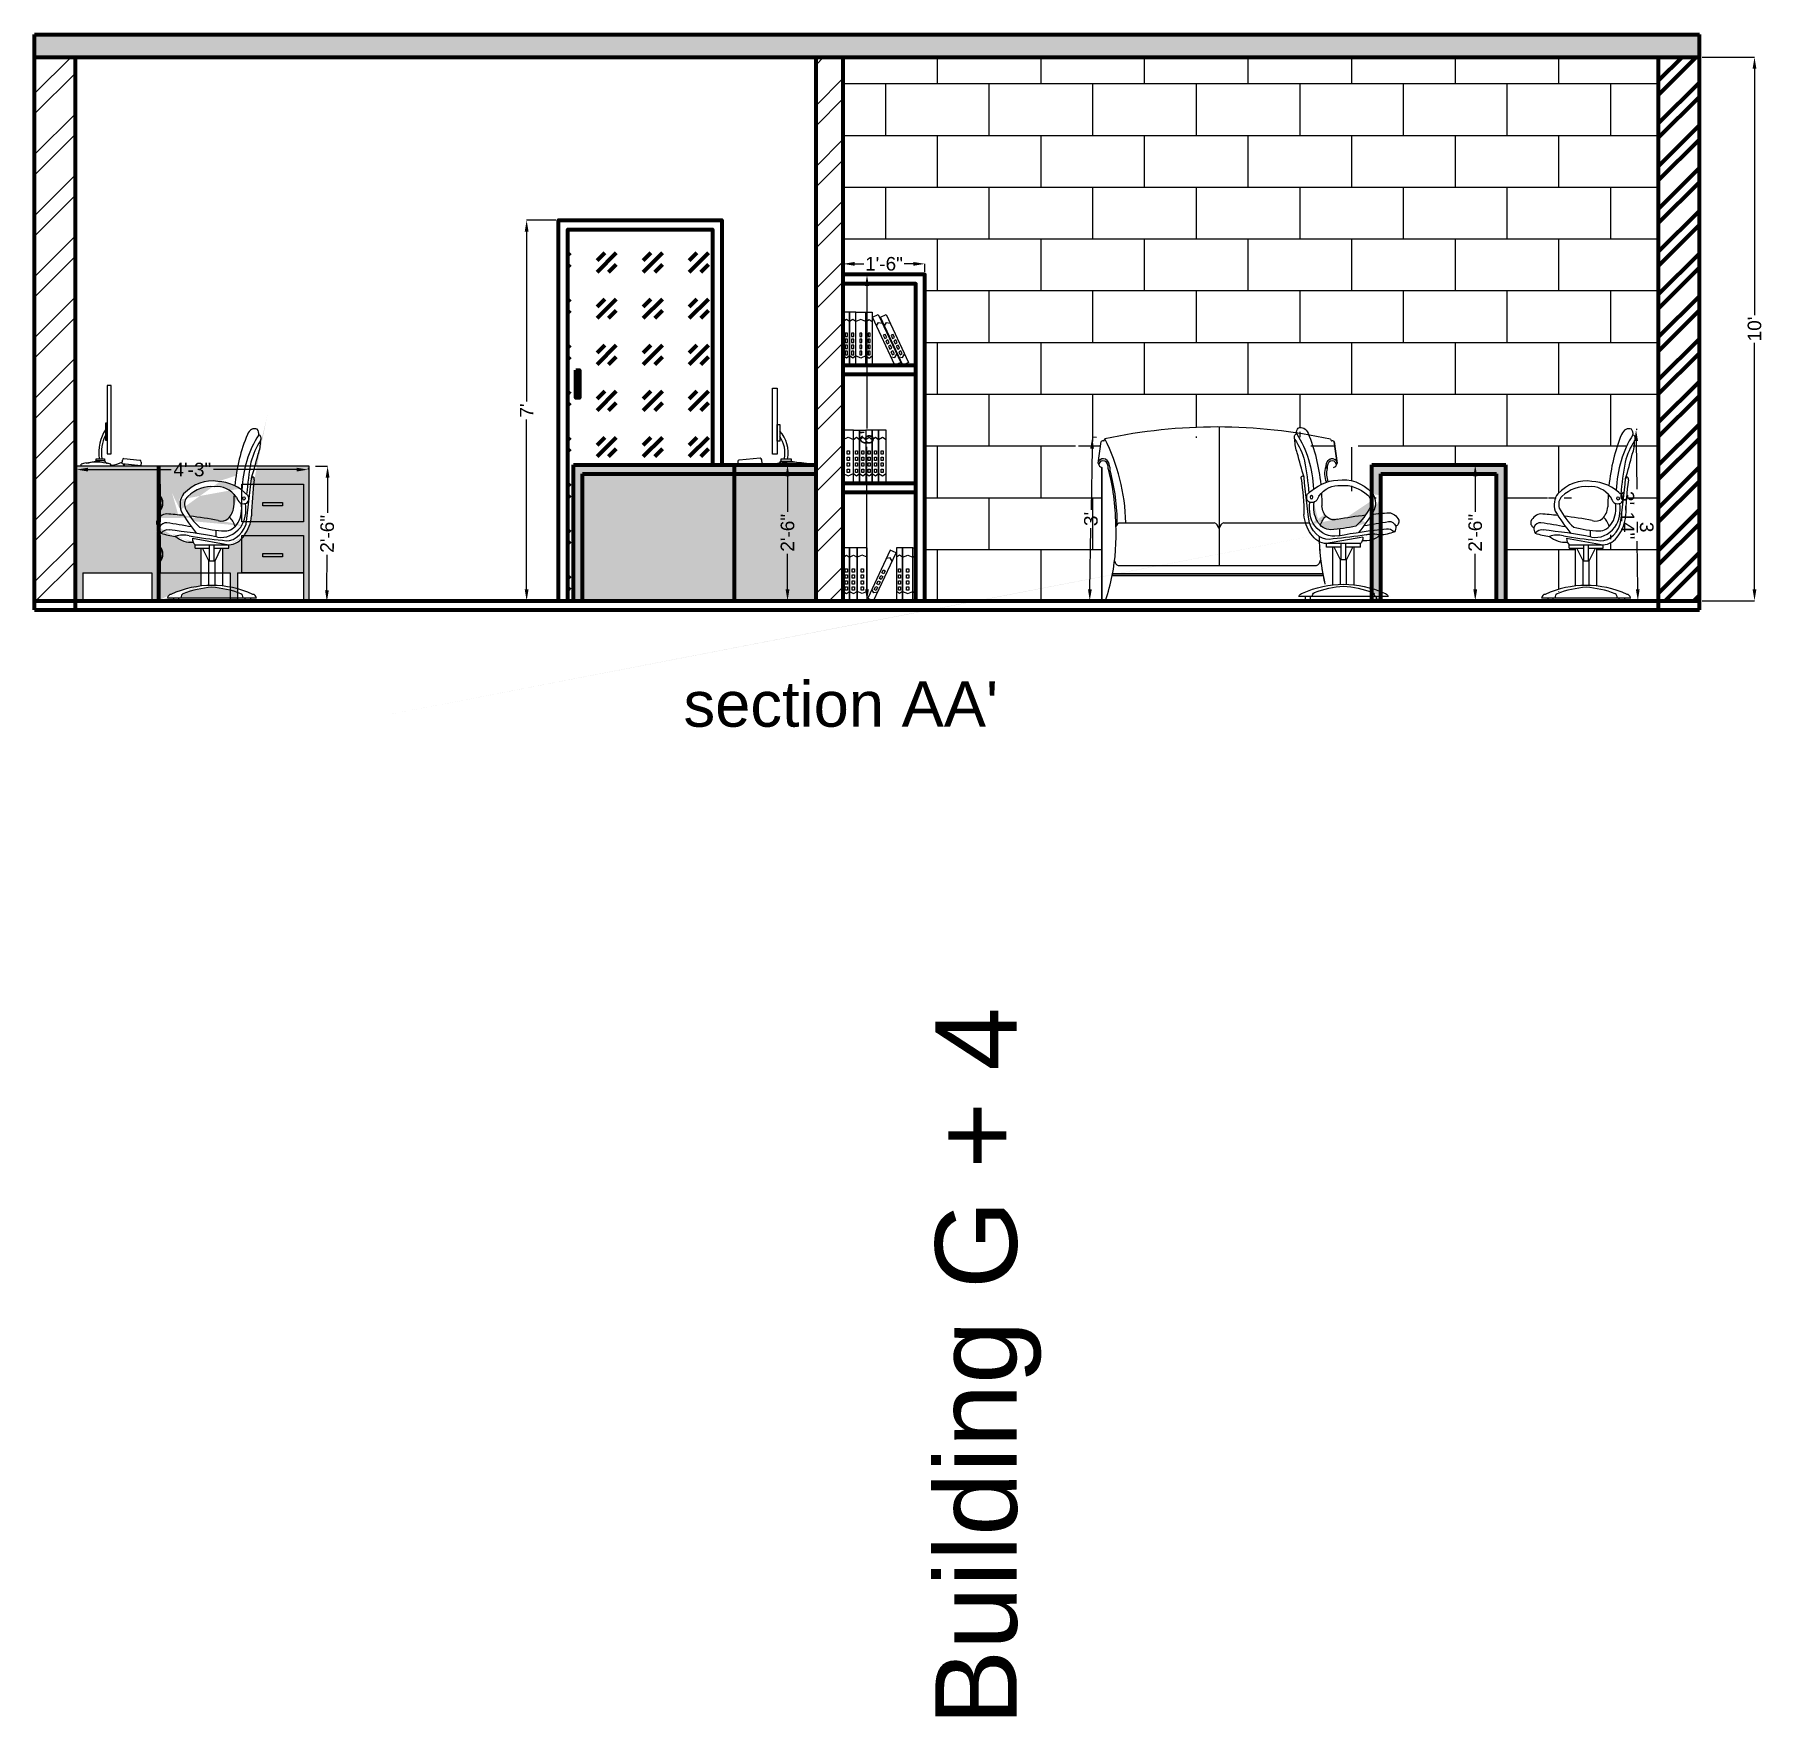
# Model space of a CAD drawing. Header units: inches. Extents: x 2702 to 16065, y 1501 to 3657.
# Drawn here: x 10190.6 to 10572.2, y 3285.7 to 3657 of the extents above; entities that cross this region are included whole.
import ezdxf

# ---------------------------------------------------------------- set-up
doc = ezdxf.new("R2010")
doc.units = ezdxf.units.IN
doc.layers.add('text', color=10, linetype='Continuous')
doc.styles.get("Standard").update_dxf_attribs({"font": 'arial.ttf'})
doc.dimstyles.new('ISO-25', dxfattribs={"dimtxt": 3, "dimasz": 2.5, "dimexe": 0, "dimexo": 0.625, "dimtad": 0, "dimlunit": 4, "dimtxsty": 'Standard', "dimcen": 2.5, "dimadec": 0, "dimazin": 0, "dimtfac": 1, "dimtmove": 0, "dimatfit": 3, "dimfxl": 1, "dimarcsym": 0})

msp = doc.modelspace()

# ---------------------------------------------------------------- texts
at = {"color": 7, "lineweight": 100, "true_color": 0xffffff, "insert": (10333.811, 3514.192), "char_height": 10, "attachment_point": 1}
msp.add_mtext_dynamic_manual_height_columns("section AA'", width=103.86333, gutter_width=12.5, heights=[0], dxfattribs=at)
at = {"layer": 'text', "color": 18, "lineweight": 100, "true_color": 0x000000, "insert": (10389.384, 3283.632), "char_height": 18, "attachment_point": 1, "rotation": 90}
msp.add_mtext_dynamic_manual_height_columns('{\\C7;Building G + 4}', width=444.28491, gutter_width=12.5, heights=[0], dxfattribs=at)

# ---------------------------------------------------------------- blocks, each defined once
blk = doc.blocks.new('A$C73531C16')
at = {"linetype": 'Continuous'}
for p, q in [((797.3, 894), (797.3, 180.7)), ((797.3, 883), (797.3, 180.7)), ((1533.5, 830.9), (1538.9, 821.6)), ((1576, 707.8), (1556.2, 818.7)), ((23.8, 686), (23.8, 0)), ((23.8, 686), (23.8, 0)), ((137.5, 400.7), (765.2, 400.7)), ((137.5, 400.7), (765.2, 400.7)), ((829.2, 400.7), (1393.2, 400.7)), ((829.2, 400.7), (1393.2, 400.7)), ((132, 180.7), (1440.1, 180.7)), ((132, 180.7), (1440.1, 180.7)), ((95.5, 140.7), (1481, 140.7)), ((95.5, 140.7), (1481, 140.7))]:
    blk.add_line(p, q, dxfattribs=at)
for points in [[(93, 130.7, -0.041571), (48.7, 0.9), (23.8, 0), (23.8, 686, -0.31816), (0.5, 707.8), (20.2, 818.7, -0.380509), (37.5, 821.6), (44.2, 832.9, -0.083426), (1533.5, 830.9), (1538.9, 821.6, -0.380509), (1556.2, 818.7), (1576, 707.8, -0.31816), (1552.7, 686)], [(93, 130.7, 0.028246), (93, 130.7, 0.079374), (116.4, 393.5)], [(1496.2, 85.5, -0.014196), (1483.4, 130.7)]]:
    blk.add_lwpolyline(points, format="xyb", dxfattribs=at)
for points in [[(1483.4, 130.7), (93, 130.7)], [(1483.4, 130.7), (1483.4, 130.7)], [(23.8, 0), (48.7, 0.9)]]:
    blk.add_lwpolyline(points, close=True, dxfattribs=at)
for centre, radius, start, end in [((-655.1, 369.6), 838.8, 2.12384, 33.52274), ((-655.1, 369.6), 838.8, 2.12384, 33.52274), ((33, 687), 43.5, 3.68024, 134.92115), ((33, 687), 43.5, 3.68024, 134.92115), ((33, 687), 33.5, 348.63115, 154.76003), ((33, 687), 33.5, 348.63115, 153.12764), ((1543.6, 687.9), 42.7, 44.3428, 191.1348), ((1543.4, 687), 33.5, 26.87236, 191.36885), ((1543.4, 687), 33.5, 26.87236, 191.36885), ((1543.4, 687), 43.5, 45.07885, 115.5378), ((-739.7, 390.8), 856.1, 0.18203, 19.77552), ((-739.7, 390.8), 856.1, 0.18203, 19.77552), ((41.2, 673.9), 38.7, 351.85588, 24.24722), ((41.2, 673.9), 38.7, 351.85588, 24.24722), ((-719.3, 390.7), 845.7, 0.16174, 19.17027), ((-719.3, 390.7), 845.7, 0.16174, 19.17027), ((156.6, 360.6), 44.4, 115.39182, 154.20701), ((156.6, 360.6), 44.4, 115.39182, 154.20701), ((756.8, 359.5), 42, 16.04192, 78.50349), ((756.8, 359.5), 42, 16.04192, 78.50349), ((837.6, 359.5), 42, 101.49651, 163.95808), ((837.6, 359.5), 42, 101.49651, 163.95808), ((2294.2, 335.2), 836.1, 180.45213, 194.15277), ((149.3, 221.6), 44.4, 202.02539, 247.09465), ((149.3, 221.6), 44.4, 202.02539, 247.09465), ((1425.5, 222.6), 44.4, 289.11707, 341.80542), ((1425.5, 222.6), 44.4, 289.11707, 341.80542), ((2294.2, 335.2), 836.1, 184.81727, 194.15277), ((2285.2, 332.1), 826.6, 194.09858, 196.46251)]:
    blk.add_arc(centre, radius, start, end, dxfattribs=at)
blk = doc.blocks.new('offdesk')
for p, q in [((0.2574, 1.1488), (0.2574, 0.785)), ((0.2874, 1.1488), (0.2574, 1.1488)), ((0.2874, 0.785), (0.2874, 1.1488)), ((0.2574, 0.785), (0.2874, 0.785)), ((0.3775, 0.7314), (0.379, 0.7513)), ((0.3897, 0.7605), (0.5193, 0.7506)), ((0.5285, 0.7399), (0.527, 0.72)), ((0, 0.72), (0.535, 0.72)), ((0, 0.72), (0, 0)), ((0.0458, 0.72), (0.0458, 0.73)), ((0.0458, 0.72), (0.2858, 0.72)), ((0.2858, 0.72), (0.2858, 0.73)), ((0.527, 0.72), (0.3775, 0.7314)), ((0.535, 0.72), (1.8805, 0.72)), ((0.06, 0.1487), (0.6146, 0.1487)), ((0.06, 0.1487), (0.06, 0)), ((0.6146, 0.1487), (0.6146, 0)), ((0.6692, 0.1487), (1.246, 0.1487)), ((1.246, 0.1487), (1.246, 0)), ((1.306, 0.1487), (1.8371, 0.1487)), ((1.306, 0.1487), (1.306, 0)), ((1.8371, 0.1487), (1.8371, 0))]:
    blk.add_line(p, q)
at = {"color": 7, "lineweight": 100, "true_color": 0xffffff}
for p, q in [((0.6692, 0.72), (0.6692, 0.1487)), ((0.6692, 0.1487), (0.6692, 0.0034))]:
    blk.add_line(p, q, dxfattribs=at)
for points in [[(0.2419, 0.8573), (0.2574, 0.8573), (0.2574, 0.9486), (0.2419, 0.9486)], [(0.1682, 0.7577), (0.2342, 0.7577), (0.2342, 0.7468), (0.1682, 0.7468)], [(1.3402, 0.6219), (1.8371, 0.6219), (1.8371, 0.4219), (1.3402, 0.4219)], [(1.5097, 0.5249), (1.6677, 0.5249), (1.6677, 0.5076), (1.5097, 0.5076)], [(1.3402, 0.3487), (1.8371, 0.3487), (1.8371, 0.1487), (1.3402, 0.1487)], [(1.5097, 0.2516), (1.6677, 0.2516), (1.6677, 0.2344), (1.5097, 0.2344)]]:
    blk.add_lwpolyline(points, close=True)
for points in [[(0.3886, 0.7305), (0.3886, 0.72), (0.396, 0.72), (0.3968, 0.7299)], [(1.8805, 0.72), (1.8804, 0)], [(0.6692, 0.6219), (0.6692, 0.4219), (0.6842, 0.4219), (0.6842, 0.6219), (0.6692, 0.6219)], [(0.6692, 0.3487), (0.6692, 0.1487), (0.6842, 0.1487), (0.6842, 0.3487), (0.6692, 0.3487)]]:
    blk.add_lwpolyline(points)
for centre, radius, start, end in [((0.355, 0.7912), 0.1658, 133.03444, 191.65161), ((0.355, 0.7912), 0.1458, 140.90188, 193.27757), ((0.1658, 0.015), 0.725, 80.47272, 99.52728), ((0.0702, 1.1598), 0.4244, 272.31502, 283.35543), ((0.2616, 0.7692), 0.0353, 219.30443, 265.30181), ((0.2838, 1.0055), 0.2805, 270.42207, 289.67031), ((0.3889, 0.7505), 0.01, 85.64431, 175.64431), ((0.5186, 0.7407), 0.01, 355.64431, 85.64431), ((0.662, 0.5219), 0.0435, 300.68583, 59.31417), ((0.662, 0.5219), 0.0385, 305.21156, 54.78844), ((0.662, 0.2487), 0.0435, 300.68583, 59.31417), ((0.662, 0.2487), 0.0385, 305.21156, 54.78844)]:
    blk.add_arc(centre, radius, start, end)
blk = doc.blocks.new('A$C01003397')
at = {"linetype": 'ByBlock'}
for p, q in [((386.2, 344.2), (386.2, 312.4)), ((233.7, 304.7), (470.5, 273)), ((250.5, 256), (250.5, 273)), ((250.5, 273), (470.5, 273)), ((250.5, 256), (345.5, 256)), ((290.5, 72.1), (290.5, 256)), ((340.5, 194.4), (299.8, 256)), ((345.5, 194.4), (345.5, 273)), ((375.5, 194.4), (375.5, 273)), ((375.5, 256), (470.5, 256)), ((380.5, 194.4), (421.2, 256)), ((430.5, 72.1), (430.5, 256)), ((470.5, 256), (470.5, 273)), ((340.5, 194.4), (380.5, 194.4)), ((340.5, 74.8), (340.5, 194.4)), ((380.5, 74.8), (380.5, 194.4)), ((70.4, 15), (650.5, 15)), ((110.3, 15), (110.3, 0)), ((110.3, 0), (145.3, 0)), ((145.3, 0), (145.3, 15)), ((575.9, 0), (575.9, 15)), ((610.9, 0), (575.9, 0)), ((610.9, 15), (610.9, 0))]:
    blk.add_line(p, q, dxfattribs=at)
blk.add_circle((568.7, 499.3), 8.06, dxfattribs=at)
for centre, radius, start, end in [((1240.5, 459.9), 738.7, 151.57365, 172.14822), ((1001.1, 516.4), 445.6, 139.00377, 177.11988), ((638.4, 784.8), 54.5, 71.66993, 150.61358), ((923.4, 563.1), 329.5, 138.58356, 159.9952), ((639.4, 815.8), 26.3, 344.55203, 52.03956), ((551.7, 774.8), 124.8, 331.41644, 2.86302), ((663.6, 792), 16.8, 319.1823, 86.09857), ((1947.1, 360.3), 1370.1, 166.68848, 173.32426), ((-2445, 1792.5), 3287.8, 338.67091, 340.87131), ((-4151.7, 1230), 4811.2, 349.75223, 352.43572), ((626.7, 593.4), 9.68, 337.541, 160.21721), ((222.2, 469), 69.8, 131.37208, 206.73868), ((359.6, 287.6), 297.1, 82.5533, 128.1353), ((227.8, 470.3), 46, 122.87597, 203.69359), ((358.9, 280.1), 277, 86.22963, 124.30412), ((392.2, 371.7), 185.4, 46.01911, 94.66193), ((390.1, 244), 338.3, 52.86087, 88.64471), ((1240.5, 459.9), 738.7, 175.37488, 180.15727), ((575.8, 497.9), 24.4, 262.07721, 40.46203), ((1786.5, 383.8), 1169.1, 169.85841, 178.49194), ((69.3, 339.7), 84, 93.17741, 145.66383), ((-164.7, -3861.4), 4291.1, 85.43187, 86.9357), ((806.6, 933.4), 814.9, 217.48071, 227.95636), ((470.1, 645.1), 343.9, 214.2004, 236.43925), ((423.5, 467.8), 79, 253.17291, 352.78033), ((445.6, 449), 108.5, 269.07526, 14.18545), ((565.5, 520.2), 47, 198.72141, 278.47104), ((454.8, 446.3), 127.1, 316.9431, 12.45194), ((24.3, 382.2), 24.7, 168.68605, 259.68723), ((57.1, 354.6), 37.5, 175.12411, 221.78061), ((61.3, 331.7), 49.1, 83.8759, 147.81494), ((72.8, 278.6), 67.1, 83.08277, 130.47615), ((-20160.9, -163225.7), 164851.9, 82.895611, 82.951996), ((-284.5, -4486), 4845.1, 81.92333, 85.67479), ((-164.7, -3861.4), 4291.1, 82.4295, 84.90086), ((487.6, 1489), 1149.3, 259.59018, 267.8152), ((422.2, 490.4), 181.3, 261.74437, 313.7897), ((456, 433), 139.8, 258.71538, 335.03034), ((422.9, 328.6), 93.9, 20.93406, 56.88657), ((462.7, 431.7), 156.1, 315.00187, 353.69264), ((161.2, 830.3), 517.7, 255.22527, 265.66035), ((171, 136.2), 184.5, 77.12982, 105.39159), ((221.2, 474.9), 189, 238.34776, 275.07836), ((641.4, 3769), 3479.5, 262.9134, 266.4954), ((270.5, 303.9), 36.8, 178.8018, 237.04531), ((468.6, 410), 136.9, 270.7604, 319.68074), ((94.3, 5.9), 25.5, 91.73574, 159.11714), ((360.5, -764.5), 839.5, 71.45935, 108.54065), ((177.9, 15.7), 19.7, 109.15355, 181.98119), ((408.1, -794.5), 862, 93.1679, 105.93678), ((312.8, -794.5), 862, 74.06322, 86.8321), ((543, 15.7), 19.7, 358.01881, 70.84645), ((626.6, 5.9), 25.5, 20.88286, 88.26426)]:
    blk.add_arc(centre, radius, start, end, dxfattribs=at)
blk = doc.blocks.new('comp')
for p, q in [((0.2396, 0.065), (0.2396, 0.4289)), ((0.2396, 0.4289), (0.2696, 0.4289)), ((0.2696, 0.4289), (0.2696, 0.065)), ((0.0242, 0.0219), (0.0257, 0.002)), ((0.0257, 0.002), (0.1753, 0.0134)), ((0.163, 0.0425), (0.0334, 0.0326)), ((0.1753, 0.0134), (0.1738, 0.0333)), ((0.2696, 0.065), (0.2396, 0.065)), ((0.2412, 0), (0.2412, 0.01)), ((0.4812, 0), (0.2412, 0)), ((0.4812, 0), (0.4812, 0.01))]:
    blk.add_line(p, q)
for points in [[(0.2851, 0.1373), (0.2696, 0.1373), (0.2696, 0.2287), (0.2851, 0.2287)], [(0.3588, 0.0377), (0.2928, 0.0377), (0.2928, 0.0269), (0.3588, 0.0269)]]:
    blk.add_lwpolyline(points, close=True)
blk.add_lwpolyline([(0.1641, 0.0125), (0.1641, 0.002), (0.1567, 0.002), (0.1559, 0.0119)])
for centre, radius, start, end in [((0.172, 0.0712), 0.1658, 348.34839, 46.96556), ((0.172, 0.0712), 0.1458, 346.72243, 39.09812), ((0.0342, 0.0227), 0.01, 94.35569, 184.35569), ((0.1638, 0.0325), 0.01, 4.35569, 94.35569), ((0.2432, 0.2855), 0.2805, 255.97935, 269.57793), ((0.3612, -0.705), 0.725, 80.47272, 99.52728), ((0.2655, 0.0492), 0.0353, 274.69819, 320.69557), ((0.4569, 0.4398), 0.4244, 256.64457, 267.68498)]:
    blk.add_arc(centre, radius, start, end)
blk = doc.blocks.new('*D166')
at = {"color": 0, "lineweight": -2, "transparency": 16777216}
for p, q in [((10558.69, 3652), (10570.22, 3652)), ((10570.22, 3649.5), (10570.22, 3595.03)), ((10570.22, 3534.5), (10570.22, 3588.97)), ((10558.69, 3532), (10570.22, 3532))]:
    blk.add_line(p, q, dxfattribs=at)
at = {"color": 0, "transparency": 16777216}
for points in [[(10569.8, 3649.5), (10570.63, 3649.5), (10570.22, 3652)], [(10569.8, 3534.5), (10570.63, 3534.5), (10570.22, 3532)]]:
    blk.add_solid(points, dxfattribs=at)
at = {"layer": 'Defpoints', "color": 0, "transparency": 16777216}
for p in [(10558.06, 3652), (10558.06, 3532), (10570.22, 3532)]:
    blk.add_point(p, dxfattribs=at)
at = {"color": 0, "transparency": 16777216, "insert": (10570.22, 3592), "char_height": 3, "attachment_point": 5, "rotation": 90}
blk.add_mtext("10'", dxfattribs=at)
blk = doc.blocks.new('*D167')
at = {"color": 0, "lineweight": -2, "transparency": 16777216}
for p, q in [((10514.67, 3562), (10508.58, 3562)), ((10508.58, 3559.5), (10508.58, 3551.64)), ((10508.58, 3534.5), (10508.58, 3542.36)), ((10514.67, 3532), (10508.58, 3532))]:
    blk.add_line(p, q, dxfattribs=at)
at = {"color": 0, "transparency": 16777216}
for points in [[(10508.16, 3559.5), (10509, 3559.5), (10508.58, 3562)], [(10508.16, 3534.5), (10509, 3534.5), (10508.58, 3532)]]:
    blk.add_solid(points, dxfattribs=at)
at = {"layer": 'Defpoints', "color": 0, "transparency": 16777216}
for p in [(10515.29, 3562), (10508.58, 3532), (10515.29, 3532)]:
    blk.add_point(p, dxfattribs=at)
at = {"color": 0, "transparency": 16777216, "insert": (10508.58, 3547), "char_height": 3, "attachment_point": 5, "rotation": 90}
blk.add_mtext('2\'-6"', dxfattribs=at)
blk = doc.blocks.new('*D168')
at = {"color": 0, "lineweight": -2, "transparency": 16777216}
for p, q in [((10386.44, 3604), (10374.31, 3604)), ((10374.31, 3601.5), (10374.31, 3570.01)), ((10374.31, 3534.5), (10374.31, 3565.98)), ((10386.44, 3532), (10374.31, 3532))]:
    blk.add_line(p, q, dxfattribs=at)
at = {"color": 0, "transparency": 16777216}
for points in [[(10373.9, 3601.5), (10374.73, 3601.5), (10374.31, 3604)], [(10373.9, 3534.5), (10374.73, 3534.5), (10374.31, 3532)]]:
    blk.add_solid(points, dxfattribs=at)
at = {"layer": 'Defpoints', "color": 0, "transparency": 16777216}
for p in [(10387.06, 3604), (10374.31, 3532), (10387.06, 3532)]:
    blk.add_point(p, dxfattribs=at)
at = {"color": 0, "transparency": 16777216, "insert": (10374.31, 3568), "char_height": 3, "attachment_point": 5, "rotation": 90}
blk.add_mtext("6'", dxfattribs=at)
blk = doc.blocks.new('*D169')
at = {"color": 0, "lineweight": -2, "transparency": 16777216}
for p, q in [((10362.44, 3562), (10356.77, 3562)), ((10356.77, 3559.5), (10356.77, 3551.64)), ((10356.77, 3534.5), (10356.77, 3542.36)), ((10362.44, 3532), (10356.77, 3532))]:
    blk.add_line(p, q, dxfattribs=at)
at = {"color": 0, "transparency": 16777216}
for points in [[(10356.35, 3559.5), (10357.19, 3559.5), (10356.77, 3562)], [(10356.35, 3534.5), (10357.19, 3534.5), (10356.77, 3532)]]:
    blk.add_solid(points, dxfattribs=at)
at = {"layer": 'Defpoints', "color": 0, "transparency": 16777216}
for p in [(10363.06, 3562), (10356.77, 3532), (10363.06, 3532)]:
    blk.add_point(p, dxfattribs=at)
at = {"color": 0, "transparency": 16777216, "insert": (10356.77, 3547), "char_height": 3, "attachment_point": 5, "rotation": 90}
blk.add_mtext('2\'-6"', dxfattribs=at)
blk = doc.blocks.new('*D170')
at = {"color": 0, "lineweight": -2, "transparency": 16777216}
for p, q in [((10305.62, 3616), (10299.18, 3616)), ((10299.18, 3613.5), (10299.18, 3575.99)), ((10299.18, 3534.5), (10299.18, 3572.01)), ((10305.62, 3532), (10299.18, 3532))]:
    blk.add_line(p, q, dxfattribs=at)
at = {"color": 0, "transparency": 16777216}
for points in [[(10298.76, 3613.5), (10299.6, 3613.5), (10299.18, 3616)], [(10298.76, 3534.5), (10299.6, 3534.5), (10299.18, 3532)]]:
    blk.add_solid(points, dxfattribs=at)
at = {"layer": 'Defpoints', "color": 0, "transparency": 16777216}
for p in [(10299.18, 3616), (10306.24, 3616), (10306.24, 3532)]:
    blk.add_point(p, dxfattribs=at)
at = {"color": 0, "transparency": 16777216, "insert": (10299.18, 3574), "char_height": 3, "attachment_point": 5, "rotation": 90}
blk.add_mtext("7'", dxfattribs=at)
blk = doc.blocks.new('*D171')
at = {"color": 0, "lineweight": -2, "transparency": 16777216}
for p, q in [((10544.32, 3569.79), (10544.07, 3569.78)), ((10544.1, 3567.28), (10544.21, 3556.66)), ((10544.44, 3534.54), (10544.33, 3545.16)), ((10544.72, 3532.04), (10544.47, 3532.04))]:
    blk.add_line(p, q, dxfattribs=at)
at = {"color": 0, "transparency": 16777216}
for points in [[(10544.51, 3567.29), (10543.68, 3567.28), (10544.07, 3569.78)], [(10544.86, 3534.54), (10544.03, 3534.54), (10544.47, 3532.04)]]:
    blk.add_solid(points, dxfattribs=at)
at = {"layer": 'Defpoints', "color": 0, "transparency": 16777216}
for p in [(10543.69, 3569.78), (10544.09, 3532.04), (10544.47, 3532.04)]:
    blk.add_point(p, dxfattribs=at)
at = {"color": 0, "transparency": 16777216, "insert": (10544.27, 3550.91), "char_height": 3, "attachment_point": 5, "rotation": 270.6085}
blk.add_mtext('3\'-1{\\H1x;\\S3/4;}"', dxfattribs=at)
blk = doc.blocks.new('*D172')
at = {"color": 0, "lineweight": -2, "transparency": 16777216}
for p, q in [((10252.56, 3561.73), (10255.25, 3561.71)), ((10255.24, 3559.21), (10255.19, 3551.4)), ((10255.09, 3534.32), (10255.14, 3542.13)), ((10252.39, 3531.84), (10255.08, 3531.82))]:
    blk.add_line(p, q, dxfattribs=at)
at = {"color": 0, "transparency": 16777216}
for points in [[(10254.82, 3559.21), (10255.65, 3559.21), (10255.25, 3561.71)], [(10254.68, 3534.33), (10255.51, 3534.32), (10255.08, 3531.82)]]:
    blk.add_solid(points, dxfattribs=at)
at = {"layer": 'Defpoints', "color": 0, "transparency": 16777216}
for p in [(10251.93, 3561.73), (10251.76, 3531.84), (10255.08, 3531.82)]:
    blk.add_point(p, dxfattribs=at)
at = {"color": 0, "transparency": 16777216, "insert": (10255.16, 3546.77), "char_height": 3, "attachment_point": 5, "rotation": 89.6703}
blk.add_mtext('2\'-6"', dxfattribs=at)
blk = doc.blocks.new('*D173')
at = {"color": 0, "lineweight": -2, "transparency": 16777216}
for p, q in [((10199.85, 3561.31), (10199.85, 3560.95)), ((10202.35, 3560.95), (10220.71, 3560.95)), ((10248.42, 3560.96), (10230.06, 3560.95)), ((10250.92, 3561.31), (10250.92, 3560.96))]:
    blk.add_line(p, q, dxfattribs=at)
at = {"color": 0, "transparency": 16777216}
for points in [[(10202.35, 3561.37), (10202.35, 3560.54), (10199.85, 3560.95)], [(10248.42, 3561.37), (10248.42, 3560.54), (10250.92, 3560.96)]]:
    blk.add_solid(points, dxfattribs=at)
at = {"layer": 'Defpoints', "color": 0, "transparency": 16777216}
for p in [(10199.85, 3560.95), (10199.85, 3560.68), (10250.92, 3560.69)]:
    blk.add_point(p, dxfattribs=at)
at = {"color": 0, "transparency": 16777216, "insert": (10225.39, 3560.95), "char_height": 3, "attachment_point": 5, "rotation": 0.0054}
blk.add_mtext('4\'-3"', dxfattribs=at)
blk = doc.blocks.new('*D184')
at = {"color": 0, "lineweight": -2, "transparency": 16777216}
for p, q in [((10424, 3565.59), (10423.79, 3552.05)), ((10424.95, 3568.07), (10424.04, 3568.09)), ((10423.51, 3534.51), (10423.72, 3548.05)), ((10424.39, 3532), (10423.47, 3532.01))]:
    blk.add_line(p, q, dxfattribs=at)
at = {"color": 0, "transparency": 16777216}
for points in [[(10423.58, 3565.59), (10424.41, 3565.58), (10424.04, 3568.09)], [(10423.1, 3534.52), (10423.93, 3534.51), (10423.47, 3532.01)]]:
    blk.add_solid(points, dxfattribs=at)
at = {"layer": 'Defpoints', "color": 0, "transparency": 16777216}
for p in [(10425.58, 3568.06), (10423.47, 3532.01), (10425.01, 3531.99)]:
    blk.add_point(p, dxfattribs=at)
at = {"color": 0, "transparency": 16777216, "insert": (10423.75, 3550.05), "char_height": 3, "attachment_point": 5, "rotation": 89.1031}
blk.add_mtext("3'", dxfattribs=at)
blk = doc.blocks.new('*D185')
at = {"color": 0, "lineweight": -2, "transparency": 16777216}
for p, q in [((10369.06, 3604.62), (10369.06, 3606.38)), ((10371.56, 3606.38), (10373.59, 3606.38)), ((10384.56, 3606.38), (10382.53, 3606.38)), ((10387.06, 3604.62), (10387.06, 3606.38))]:
    blk.add_line(p, q, dxfattribs=at)
at = {"color": 0, "transparency": 16777216}
for points in [[(10371.56, 3606.79), (10371.56, 3605.96), (10369.06, 3606.38)], [(10384.56, 3606.79), (10384.56, 3605.96), (10387.06, 3606.38)]]:
    blk.add_solid(points, dxfattribs=at)
at = {"layer": 'Defpoints', "color": 0, "transparency": 16777216}
for p in [(10369.06, 3606.38), (10369.06, 3604), (10387.06, 3604)]:
    blk.add_point(p, dxfattribs=at)
at = {"color": 0, "transparency": 16777216, "insert": (10378.06, 3606.38), "char_height": 3, "attachment_point": 5}
blk.add_mtext('1\'-6"', dxfattribs=at)
blk = doc.blocks.new('3')
at = {"linetype": 'ByBlock'}
for p, q in [((4193.1, 16594.2), (4157.7, 16594.2)), ((4157.7, 16594.2), (4157.7, 16297.2)), ((4193.1, 16297.2), (4193.1, 16594.2)), ((4193.1, 16594.2), (4193.1, 16297.2)), ((4228.4, 16594.2), (4193.1, 16594.2)), ((4228.4, 16594.2), (4285.2, 16594.2)), ((4228.4, 16297.2), (4228.4, 16594.2)), ((4228.4, 16297.2), (4228.4, 16594.2)), ((4285.2, 16594.2), (4320.6, 16594.2)), ((4285.2, 16594.2), (4285.2, 16297.2)), ((4285.2, 16297.2), (4285.2, 16594.2)), ((4320.6, 16594.2), (4320.6, 16297.2)), ((4322.4, 16566.4), (4354.5, 16581.3)), ((4354.5, 16581.3), (4480.1, 16312.2)), ((4366.5, 16566.4), (4398.6, 16581.3)), ((4398.6, 16581.3), (4524.2, 16312.2)), ((4175.4, 16553.8), (4157.7, 16541.6)), ((4193.1, 16541.6), (4175.4, 16553.8)), ((4210.8, 16553.8), (4193.1, 16541.6)), ((4228.4, 16541.6), (4210.8, 16553.8)), ((4256.8, 16553.8), (4228.4, 16541.6)), ((4285.2, 16541.6), (4256.8, 16553.8)), ((4285.2, 16541.6), (4302.9, 16553.8)), ((4302.9, 16553.8), (4320.6, 16541.6)), ((4448, 16297.2), (4322.4, 16566.4)), ((4344.7, 16518.6), (4355.6, 16537.2)), ((4355.6, 16537.2), (4376.8, 16533.6)), ((4492.1, 16297.2), (4366.5, 16566.4)), ((4388.8, 16518.6), (4399.6, 16537.2)), ((4399.6, 16537.2), (4420.8, 16533.6)), ((4181.4, 16477.1), (4169.3, 16477.1)), ((4169.3, 16477.1), (4169.3, 16458.2)), ((4169.3, 16458.2), (4181.4, 16458.2)), ((4181.4, 16442.7), (4169.3, 16442.7)), ((4169.3, 16442.7), (4169.3, 16423.8)), ((4169.3, 16423.8), (4181.4, 16423.8)), ((4181.4, 16409.7), (4169.3, 16409.7)), ((4169.3, 16409.7), (4169.3, 16390.8)), ((4169.3, 16390.8), (4181.4, 16390.8)), ((4181.4, 16458.2), (4181.4, 16477.1)), ((4181.4, 16423.8), (4181.4, 16442.7)), ((4181.4, 16390.8), (4181.4, 16409.7)), ((4216.8, 16477.1), (4204.6, 16477.1)), ((4204.6, 16477.1), (4204.6, 16458.2)), ((4204.6, 16458.2), (4216.8, 16458.2)), ((4216.8, 16442.7), (4204.6, 16442.7)), ((4204.6, 16442.7), (4204.6, 16423.8)), ((4204.6, 16423.8), (4216.8, 16423.8)), ((4216.8, 16409.7), (4204.6, 16409.7)), ((4204.6, 16409.7), (4204.6, 16390.8)), ((4204.6, 16390.8), (4216.8, 16390.8)), ((4216.8, 16458.2), (4216.8, 16477.1)), ((4216.8, 16423.8), (4216.8, 16442.7)), ((4216.8, 16390.8), (4216.8, 16409.7)), ((4262.8, 16477.1), (4250.7, 16477.1)), ((4250.7, 16477.1), (4250.7, 16458.2)), ((4250.7, 16458.2), (4262.8, 16458.2)), ((4262.8, 16442.7), (4250.7, 16442.7)), ((4250.7, 16442.7), (4250.7, 16423.8)), ((4250.7, 16423.8), (4262.8, 16423.8)), ((4262.8, 16409.7), (4250.7, 16409.7)), ((4250.7, 16409.7), (4250.7, 16390.8)), ((4250.7, 16390.8), (4262.8, 16390.8)), ((4262.8, 16458.2), (4262.8, 16477.1)), ((4262.8, 16423.8), (4262.8, 16442.7)), ((4262.8, 16390.8), (4262.8, 16409.7)), ((4308.9, 16477.1), (4296.8, 16477.1)), ((4296.8, 16477.1), (4296.8, 16458.2)), ((4296.8, 16458.2), (4308.9, 16458.2)), ((4308.9, 16442.7), (4296.8, 16442.7)), ((4296.8, 16442.7), (4296.8, 16423.8)), ((4296.8, 16423.8), (4308.9, 16423.8)), ((4308.9, 16409.7), (4296.8, 16409.7)), ((4296.8, 16409.7), (4296.8, 16390.8)), ((4296.8, 16390.8), (4308.9, 16390.8)), ((4308.9, 16458.2), (4308.9, 16477.1)), ((4308.9, 16423.8), (4308.9, 16442.7)), ((4308.9, 16390.8), (4308.9, 16409.7)), ((4393.5, 16470.2), (4382.5, 16465.1)), ((4382.5, 16465.1), (4390.4, 16448)), ((4390.4, 16448), (4401.4, 16453.1)), ((4401.4, 16453.1), (4393.5, 16470.2)), ((4408, 16439.1), (4397, 16433.9)), ((4397, 16433.9), (4405, 16416.8)), ((4405, 16416.8), (4416, 16422)), ((4416, 16422), (4408, 16439.1)), ((4422, 16409.1), (4411, 16404)), ((4411, 16404), (4418.9, 16386.9)), ((4418.9, 16386.9), (4429.9, 16392)), ((4429.9, 16392), (4422, 16409.1)), ((4437.5, 16470.2), (4426.5, 16465.1)), ((4426.5, 16465.1), (4434.5, 16448)), ((4434.5, 16448), (4445.5, 16453.1)), ((4445.5, 16453.1), (4437.5, 16470.2)), ((4452.1, 16439.1), (4441.1, 16433.9)), ((4441.1, 16433.9), (4449.1, 16416.8)), ((4449.1, 16416.8), (4460.1, 16422)), ((4460.1, 16422), (4452.1, 16439.1)), ((4466, 16409.1), (4455, 16404)), ((4455, 16404), (4463, 16386.9)), ((4463, 16386.9), (4474, 16392)), ((4474, 16392), (4466, 16409.1)), ((4175.4, 16337.6), (4157.7, 16349.9)), ((4157.7, 16297.2), (4193.1, 16297.2)), ((4181.4, 16375.3), (4169.3, 16375.3)), ((4169.3, 16375.3), (4169.3, 16356.4)), ((4169.3, 16356.4), (4181.4, 16356.4)), ((4193.1, 16349.9), (4175.4, 16337.6)), ((4181.4, 16356.4), (4181.4, 16375.3)), ((4210.8, 16337.6), (4193.1, 16349.9)), ((4193.1, 16297.2), (4228.4, 16297.2)), ((4216.8, 16375.3), (4204.6, 16375.3)), ((4204.6, 16375.3), (4204.6, 16356.4)), ((4204.6, 16356.4), (4216.8, 16356.4)), ((4228.4, 16349.9), (4210.8, 16337.6)), ((4216.8, 16356.4), (4216.8, 16375.3)), ((4256.8, 16337.6), (4228.4, 16349.9)), ((4285.2, 16297.2), (4228.4, 16297.2)), ((4262.8, 16375.3), (4250.7, 16375.3)), ((4250.7, 16375.3), (4250.7, 16356.4)), ((4250.7, 16356.4), (4262.8, 16356.4)), ((4285.2, 16349.9), (4256.8, 16337.6)), ((4262.8, 16356.4), (4262.8, 16375.3)), ((4285.2, 16349.9), (4302.9, 16337.6)), ((4320.6, 16297.2), (4285.2, 16297.2)), ((4308.9, 16375.3), (4296.8, 16375.3)), ((4296.8, 16375.3), (4296.8, 16356.4)), ((4296.8, 16356.4), (4308.9, 16356.4)), ((4302.9, 16337.6), (4320.6, 16349.9)), ((4308.9, 16356.4), (4308.9, 16375.3)), ((4436.5, 16378), (4425.5, 16372.8)), ((4425.5, 16372.8), (4433.5, 16355.7)), ((4425.8, 16345), (4447, 16341.3)), ((4433.5, 16355.7), (4444.5, 16360.9)), ((4444.5, 16360.9), (4436.5, 16378)), ((4447, 16341.3), (4457.8, 16359.9)), ((4480.1, 16312.2), (4448, 16297.2)), ((4480.6, 16378), (4469.6, 16372.8)), ((4469.6, 16372.8), (4477.6, 16355.7)), ((4469.8, 16345), (4491, 16341.3)), ((4477.6, 16355.7), (4488.6, 16360.9)), ((4488.6, 16360.9), (4480.6, 16378)), ((4491, 16341.3), (4501.9, 16359.9)), ((4524.2, 16312.2), (4492.1, 16297.2))]:
    blk.add_line(p, q, dxfattribs=at)
blk = doc.blocks.new('18')
at = {"linetype": 'ByBlock'}
for p, q in [((5760.8, 15177.2), (5725.4, 15177.2)), ((5725.4, 15177.2), (5725.4, 14880.2)), ((5725.4, 15124.5), (5743.1, 15136.8)), ((5743.1, 15136.8), (5760.8, 15124.5)), ((5803.8, 15177.2), (5760.8, 15177.2)), ((5760.8, 15177.2), (5760.8, 14880.2)), ((5760.8, 14880.2), (5760.8, 15177.2)), ((5760.8, 15124.5), (5782.3, 15136.8)), ((5782.3, 15136.8), (5803.8, 15124.5)), ((5803.8, 14880.2), (5803.8, 15177.2)), ((5860.5, 15177.2), (5803.8, 15177.2)), ((5803.8, 15177.2), (5803.8, 14880.2)), ((5832.2, 15136.8), (5803.8, 15124.5)), ((5860.5, 15124.5), (5832.2, 15136.8)), ((5860.5, 14880.2), (5860.5, 15177.2)), ((5989.5, 15164.3), (5863.9, 14895.1)), ((5895.9, 14880.2), (6021.5, 15149.3)), ((6021.5, 15149.3), (5989.5, 15164.3)), ((6058.7, 15177.2), (6023.4, 15177.2)), ((6023.4, 15177.2), (6023.4, 14880.2)), ((6041.1, 15136.8), (6023.4, 15124.5)), ((6058.7, 15124.5), (6041.1, 15136.8)), ((6115.5, 15177.2), (6058.7, 15177.2)), ((6058.7, 14880.2), (6058.7, 15177.2)), ((6058.7, 15177.2), (6058.7, 14880.2)), ((6058.7, 15124.5), (6087.1, 15136.8)), ((6087.1, 15136.8), (6115.5, 15124.5)), ((6115.5, 14880.2), (6115.5, 15177.2)), ((6115.5, 14880.2), (6115.5, 15177.2)), ((6115.5, 15177.2), (6135.2, 15177.2)), ((6115.5, 15124.5), (6133.2, 15136.8)), ((6133.2, 15136.8), (6135.2, 15135.4)), ((6135.2, 15177.2), (6135.2, 14880.2)), ((5737.1, 15060), (5749.2, 15060)), ((5737.1, 15041.1), (5737.1, 15060)), ((5749.2, 15041.1), (5737.1, 15041.1)), ((5737.1, 15025.6), (5749.2, 15025.6)), ((5737.1, 15006.8), (5737.1, 15025.6)), ((5749.2, 15060), (5749.2, 15041.1)), ((5749.2, 15025.6), (5749.2, 15006.8)), ((5776.3, 15060), (5788.4, 15060)), ((5776.3, 15041.1), (5776.3, 15060)), ((5788.4, 15041.1), (5776.3, 15041.1)), ((5776.3, 15025.6), (5788.4, 15025.6)), ((5776.3, 15006.8), (5776.3, 15025.6)), ((5788.4, 15060), (5788.4, 15041.1)), ((5788.4, 15025.6), (5788.4, 15006.8)), ((5826.1, 15060), (5838.3, 15060)), ((5826.1, 15041.1), (5826.1, 15060)), ((5838.3, 15041.1), (5826.1, 15041.1)), ((5826.1, 15025.6), (5838.3, 15025.6)), ((5826.1, 15006.8), (5826.1, 15025.6)), ((5838.3, 15060), (5838.3, 15041.1)), ((5838.3, 15025.6), (5838.3, 15006.8)), ((5942.5, 15036.1), (5950.5, 15053.2)), ((5953.5, 15030.9), (5942.5, 15036.1)), ((5950.5, 15053.2), (5961.5, 15048)), ((5961.5, 15048), (5953.5, 15030.9)), ((5988.4, 15120.2), (5967.2, 15116.5)), ((5999.2, 15101.6), (5988.4, 15120.2)), ((6035, 15060), (6047.2, 15060)), ((6035, 15041.1), (6035, 15060)), ((6047.2, 15041.1), (6035, 15041.1)), ((6035, 15025.6), (6047.2, 15025.6)), ((6035, 15006.8), (6035, 15025.6)), ((6047.2, 15060), (6047.2, 15041.1)), ((6047.2, 15025.6), (6047.2, 15006.8)), ((6081.1, 15060), (6093.2, 15060)), ((6081.1, 15041.1), (6081.1, 15060)), ((6093.2, 15041.1), (6081.1, 15041.1)), ((6081.1, 15025.6), (6093.2, 15025.6)), ((6081.1, 15006.8), (6081.1, 15025.6)), ((6093.2, 15060), (6093.2, 15041.1)), ((6093.2, 15025.6), (6093.2, 15006.8)), ((6127.2, 15041.1), (6127.2, 15060)), ((6127.2, 15060), (6135.2, 15060)), ((6135.2, 15041.1), (6127.2, 15041.1)), ((6127.2, 15006.8), (6127.2, 15025.6)), ((6127.2, 15025.6), (6135.2, 15025.6)), ((5725.4, 14932.9), (5743.1, 14920.6)), ((5749.2, 15006.8), (5737.1, 15006.8)), ((5737.1, 14992.6), (5749.2, 14992.6)), ((5737.1, 14973.7), (5737.1, 14992.6)), ((5749.2, 14973.7), (5737.1, 14973.7)), ((5737.1, 14958.2), (5749.2, 14958.2)), ((5737.1, 14939.4), (5737.1, 14958.2)), ((5749.2, 14939.4), (5737.1, 14939.4)), ((5743.1, 14920.6), (5760.8, 14932.9)), ((5749.2, 14992.6), (5749.2, 14973.7)), ((5749.2, 14958.2), (5749.2, 14939.4)), ((5760.8, 14932.9), (5782.3, 14920.6)), ((5788.4, 15006.8), (5776.3, 15006.8)), ((5776.3, 14992.6), (5788.4, 14992.6)), ((5776.3, 14973.7), (5776.3, 14992.6)), ((5788.4, 14973.7), (5776.3, 14973.7)), ((5776.3, 14958.2), (5788.4, 14958.2)), ((5776.3, 14939.4), (5776.3, 14958.2)), ((5788.4, 14939.4), (5776.3, 14939.4)), ((5782.3, 14920.6), (5803.8, 14932.9)), ((5788.4, 14992.6), (5788.4, 14973.7)), ((5788.4, 14958.2), (5788.4, 14939.4)), ((5832.2, 14920.6), (5803.8, 14932.9)), ((5838.3, 15006.8), (5826.1, 15006.8)), ((5826.1, 14992.6), (5838.3, 14992.6)), ((5826.1, 14973.7), (5826.1, 14992.6)), ((5838.3, 14973.7), (5826.1, 14973.7)), ((5826.1, 14958.2), (5838.3, 14958.2)), ((5826.1, 14939.4), (5826.1, 14958.2)), ((5838.3, 14939.4), (5826.1, 14939.4)), ((5860.5, 14932.9), (5832.2, 14920.6)), ((5838.3, 14992.6), (5838.3, 14973.7)), ((5838.3, 14958.2), (5838.3, 14939.4)), ((5897, 14924.3), (5886.1, 14942.9)), ((5918.2, 14927.9), (5897, 14924.3)), ((5899.5, 14943.8), (5907.4, 14960.9)), ((5910.5, 14938.7), (5899.5, 14943.8)), ((5907.4, 14960.9), (5918.4, 14955.8)), ((5918.4, 14955.8), (5910.5, 14938.7)), ((5914, 14975), (5922, 14992.1)), ((5925, 14969.8), (5914, 14975)), ((5922, 14992.1), (5933, 14986.9)), ((5933, 14986.9), (5925, 14969.8)), ((5928, 15004.9), (5935.9, 15022)), ((5939, 14999.8), (5928, 15004.9)), ((5935.9, 15022), (5946.9, 15016.9)), ((5946.9, 15016.9), (5939, 14999.8)), ((6041.1, 14920.6), (6023.4, 14932.9)), ((6047.2, 15006.8), (6035, 15006.8)), ((6035, 14992.6), (6047.2, 14992.6)), ((6035, 14973.7), (6035, 14992.6)), ((6047.2, 14973.7), (6035, 14973.7)), ((6035, 14958.2), (6047.2, 14958.2)), ((6035, 14939.4), (6035, 14958.2)), ((6047.2, 14939.4), (6035, 14939.4)), ((6058.7, 14932.9), (6041.1, 14920.6)), ((6047.2, 14992.6), (6047.2, 14973.7)), ((6047.2, 14958.2), (6047.2, 14939.4)), ((6058.7, 14932.9), (6087.1, 14920.6)), ((6093.2, 15006.8), (6081.1, 15006.8)), ((6081.1, 14992.6), (6093.2, 14992.6)), ((6081.1, 14973.7), (6081.1, 14992.6)), ((6093.2, 14973.7), (6081.1, 14973.7)), ((6081.1, 14958.2), (6093.2, 14958.2)), ((6081.1, 14939.4), (6081.1, 14958.2)), ((6093.2, 14939.4), (6081.1, 14939.4)), ((6087.1, 14920.6), (6115.5, 14932.9)), ((6093.2, 14992.6), (6093.2, 14973.7)), ((6093.2, 14958.2), (6093.2, 14939.4)), ((6115.5, 14932.9), (6133.2, 14920.6)), ((6135.2, 15006.8), (6127.2, 15006.8)), ((6127.2, 14973.7), (6127.2, 14992.6)), ((6127.2, 14992.6), (6135.2, 14992.6)), ((6135.2, 14973.7), (6127.2, 14973.7)), ((6127.2, 14939.4), (6127.2, 14958.2)), ((6127.2, 14958.2), (6135.2, 14958.2)), ((6135.2, 14939.4), (6127.2, 14939.4)), ((5725.4, 14880.2), (6135.2, 14880.2)), ((5725.4, 14880.2), (5760.8, 14880.2)), ((5760.8, 14880.2), (5803.8, 14880.2)), ((5803.8, 14880.2), (5860.5, 14880.2)), ((5863.9, 14895.1), (5895.9, 14880.2)), ((6023.4, 14880.2), (6058.7, 14880.2)), ((6058.7, 14880.2), (6115.5, 14880.2)), ((6135.2, 14880.2), (6115.5, 14880.2)), ((6133.2, 14920.6), (6135.2, 14922))]:
    blk.add_line(p, q, dxfattribs=at)
blk = doc.blocks.new('16')
at = {"linetype": 'ByBlock'}
for p, q in [((4195.8, 15178.6), (4195.8, 14881.6)), ((4252.6, 15178.6), (4195.8, 15178.6)), ((4195.8, 15125.9), (4224.2, 15138.1)), ((4224.2, 15138.1), (4252.6, 15125.9)), ((4252.6, 15178.6), (4288, 15178.6)), ((4252.6, 14881.6), (4252.6, 15178.6)), ((4252.6, 14881.6), (4252.6, 15178.6)), ((4252.6, 15125.9), (4270.3, 15138.1)), ((4270.3, 15138.1), (4288, 15125.9)), ((4288, 15178.6), (4288, 14881.6)), ((4288, 14881.6), (4288, 15178.6)), ((4288, 15178.6), (4323.3, 15178.6)), ((4288, 15125.9), (4305.6, 15138.1)), ((4305.6, 15138.1), (4323.3, 15125.9)), ((4323.3, 15178.6), (4323.3, 14881.6)), ((4358.7, 15178.6), (4323.3, 15178.6)), ((4323.3, 15178.6), (4323.3, 14881.6)), ((4323.3, 15125.9), (4341, 15138.1)), ((4341, 15138.1), (4358.7, 15125.9)), ((4394, 15178.6), (4358.7, 15178.6)), ((4358.7, 15178.6), (4358.7, 14881.6)), ((4358.7, 14881.6), (4358.7, 15178.6)), ((4358.7, 15125.9), (4376.3, 15138.1)), ((4376.3, 15138.1), (4394, 15125.9)), ((4394, 14881.6), (4394, 15178.6)), ((4403.3, 15178.6), (4394, 15178.6)), ((4394, 15178.6), (4394, 14881.6)), ((4394, 15125.9), (4415.5, 15138.1)), ((4418.3, 15178.6), (4403.3, 15178.6)), ((4415.5, 15138.1), (4437, 15125.9)), ((4437, 15178.6), (4418.3, 15178.6)), ((4437, 14994.6), (4437, 15178.6)), ((4218.2, 15061.4), (4230.3, 15061.4)), ((4218.2, 15042.5), (4218.2, 15061.4)), ((4230.3, 15042.5), (4218.2, 15042.5)), ((4218.2, 15027), (4230.3, 15027)), ((4218.2, 15008.1), (4218.2, 15027)), ((4230.3, 15061.4), (4230.3, 15042.5)), ((4230.3, 15027), (4230.3, 15008.1)), ((4264.3, 15061.4), (4276.4, 15061.4)), ((4264.3, 15042.5), (4264.3, 15061.4)), ((4276.4, 15042.5), (4264.3, 15042.5)), ((4264.3, 15027), (4276.4, 15027)), ((4264.3, 15008.1), (4264.3, 15027)), ((4276.4, 15061.4), (4276.4, 15042.5)), ((4276.4, 15027), (4276.4, 15008.1)), ((4299.6, 15061.4), (4311.8, 15061.4)), ((4299.6, 15042.5), (4299.6, 15061.4)), ((4311.8, 15042.5), (4299.6, 15042.5)), ((4299.6, 15027), (4311.8, 15027)), ((4299.6, 15008.1), (4299.6, 15027)), ((4311.8, 15061.4), (4311.8, 15042.5)), ((4311.8, 15027), (4311.8, 15008.1)), ((4335, 15061.4), (4347.1, 15061.4)), ((4335, 15042.5), (4335, 15061.4)), ((4347.1, 15042.5), (4335, 15042.5)), ((4335, 15027), (4347.1, 15027)), ((4335, 15008.1), (4335, 15027)), ((4347.1, 15061.4), (4347.1, 15042.5)), ((4347.1, 15027), (4347.1, 15008.1)), ((4370.3, 15061.4), (4382.5, 15061.4)), ((4370.3, 15042.5), (4370.3, 15061.4)), ((4382.5, 15042.5), (4370.3, 15042.5)), ((4370.3, 15027), (4382.5, 15027)), ((4370.3, 15008.1), (4370.3, 15027)), ((4382.5, 15061.4), (4382.5, 15042.5)), ((4382.5, 15027), (4382.5, 15008.1)), ((4408.2, 15061.4), (4420.3, 15061.4)), ((4408.2, 15042.5), (4408.2, 15061.4)), ((4420.3, 15042.5), (4408.2, 15042.5)), ((4408.2, 15027), (4420.3, 15027)), ((4408.2, 15008.1), (4408.2, 15027)), ((4420.3, 15061.4), (4420.3, 15042.5)), ((4420.3, 15027), (4420.3, 15008.1)), ((4195.8, 14934.2), (4224.2, 14922)), ((4230.3, 15008.1), (4218.2, 15008.1)), ((4218.2, 14994), (4230.3, 14994)), ((4218.2, 14975.1), (4218.2, 14994)), ((4230.3, 14975.1), (4218.2, 14975.1)), ((4218.2, 14959.6), (4230.3, 14959.6)), ((4218.2, 14940.7), (4218.2, 14959.6)), ((4230.3, 14940.7), (4218.2, 14940.7)), ((4224.2, 14922), (4252.6, 14934.2)), ((4230.3, 14994), (4230.3, 14975.1)), ((4230.3, 14959.6), (4230.3, 14940.7)), ((4252.6, 14934.2), (4270.3, 14922)), ((4276.4, 15008.1), (4264.3, 15008.1)), ((4264.3, 14994), (4276.4, 14994)), ((4264.3, 14975.1), (4264.3, 14994)), ((4276.4, 14975.1), (4264.3, 14975.1)), ((4264.3, 14959.6), (4276.4, 14959.6)), ((4264.3, 14940.7), (4264.3, 14959.6)), ((4276.4, 14940.7), (4264.3, 14940.7)), ((4270.3, 14922), (4288, 14934.2)), ((4276.4, 14994), (4276.4, 14975.1)), ((4276.4, 14959.6), (4276.4, 14940.7)), ((4288, 14934.2), (4305.6, 14922)), ((4311.8, 15008.1), (4299.6, 15008.1)), ((4299.6, 14994), (4311.8, 14994)), ((4299.6, 14975.1), (4299.6, 14994)), ((4311.8, 14975.1), (4299.6, 14975.1)), ((4299.6, 14959.6), (4311.8, 14959.6)), ((4299.6, 14940.7), (4299.6, 14959.6)), ((4311.8, 14940.7), (4299.6, 14940.7)), ((4305.6, 14922), (4323.3, 14934.2)), ((4311.8, 14994), (4311.8, 14975.1)), ((4311.8, 14959.6), (4311.8, 14940.7)), ((4323.3, 14934.2), (4341, 14922)), ((4347.1, 15008.1), (4335, 15008.1)), ((4335, 14994), (4347.1, 14994)), ((4335, 14975.1), (4335, 14994)), ((4347.1, 14975.1), (4335, 14975.1)), ((4335, 14959.6), (4347.1, 14959.6)), ((4335, 14940.7), (4335, 14959.6)), ((4347.1, 14940.7), (4335, 14940.7)), ((4341, 14922), (4358.7, 14934.2)), ((4347.1, 14994), (4347.1, 14975.1)), ((4347.1, 14959.6), (4347.1, 14940.7)), ((4358.7, 14934.2), (4376.3, 14922)), ((4382.5, 15008.1), (4370.3, 15008.1)), ((4370.3, 14994), (4382.5, 14994)), ((4370.3, 14975.1), (4370.3, 14994)), ((4382.5, 14975.1), (4370.3, 14975.1)), ((4370.3, 14959.6), (4382.5, 14959.6)), ((4370.3, 14940.7), (4370.3, 14959.6)), ((4382.5, 14940.7), (4370.3, 14940.7)), ((4376.3, 14922), (4394, 14934.2)), ((4382.5, 14994), (4382.5, 14975.1)), ((4382.5, 14959.6), (4382.5, 14940.7)), ((4394, 14934.2), (4415.5, 14922)), ((4420.3, 15008.1), (4408.2, 15008.1)), ((4408.2, 14994), (4420.3, 14994)), ((4408.2, 14975.1), (4408.2, 14994)), ((4420.3, 14975.1), (4408.2, 14975.1)), ((4408.2, 14959.6), (4420.3, 14959.6)), ((4408.2, 14940.7), (4408.2, 14959.6)), ((4420.3, 14940.7), (4408.2, 14940.7)), ((4415.5, 14922), (4437, 14934.2)), ((4420.3, 14994), (4420.3, 14975.1)), ((4420.3, 14959.6), (4420.3, 14940.7)), ((4437, 14881.6), (4437, 14994.6)), ((4195.8, 14881.6), (4437, 14881.6)), ((4195.8, 14881.6), (4252.6, 14881.6)), ((4288, 14881.6), (4252.6, 14881.6)), ((4323.3, 14881.6), (4288, 14881.6)), ((4323.3, 14881.6), (4358.7, 14881.6)), ((4358.7, 14881.6), (4394, 14881.6))]:
    blk.add_line(p, q, dxfattribs=at)

# ---------------------------------------------------------------- dimensions: what is measured, and where the dimension line sits
at = {"color": 0}
for base, p1, p2, picture, middle in [((10570.218, 3531.998), (10558.062, 3651.998), (10558.062, 3531.998), '*D166', (10570.218, 3591.998)), ((10299.181, 3615.998), (10306.243, 3531.998), (10306.243, 3615.998), '*D170', (10299.181, 3573.998)), ((10374.312, 3531.998), (10387.062, 3603.998), (10387.062, 3531.998), '*D168', (10374.312, 3567.998)), ((10356.769, 3531.998), (10363.062, 3561.998), (10363.062, 3531.998), '*D169', (10356.769, 3546.998)), ((10508.579, 3531.998), (10515.292, 3561.998), (10515.292, 3531.998), '*D167', (10508.579, 3546.998))]:
    dim = msp.add_linear_dim(base=base, p1=p1, p2=p2, angle=90, dimstyle='ISO-25', dxfattribs=at)
    dim.commit()
    dim.dimension.update_dxf_attribs({"geometry": picture, "text_midpoint": middle})
dim = msp.add_linear_dim(base=(10369.062, 3606.377), p1=(10387.062, 3603.998), p2=(10369.062, 3603.998), dimstyle='ISO-25', dxfattribs=at)
dim.commit()
dim.dimension.update_dxf_attribs({"geometry": '*D185', "text_midpoint": (10378.062, 3606.377)})
for p1, p2, distance, picture, middle in [((10543.692, 3569.78), (10544.093, 3532.036), 0.377, '*D171', (10544.269, 3550.912)), ((10425.577, 3568.064), (10425.012, 3531.989), -1.539, '*D184', (10423.755, 3550.051)), ((10250.923, 3560.688), (10199.85, 3560.683), -0.269, '*D173', (10225.387, 3560.955)), ((10251.935, 3561.729), (10251.763, 3531.843), 3.316, '*D172', (10255.165, 3546.767))]:
    dim = msp.add_aligned_dim(p1=p1, p2=p2, distance=distance, dimstyle='ISO-25', dxfattribs=at)
    dim.commit()
    dim.dimension.update_dxf_attribs({"geometry": picture, "text_midpoint": middle})

# ---------------------------------------------------------------- hatches: boundary and pattern name
at = {"lineweight": 100}
h = msp.add_hatch(dxfattribs=at)
h.set_pattern_fill('AR-CONC', color=256, scale=0.02)
h.paths.add_polyline_path([(10558.062, 3656.998), (10190.562, 3656.998), (10190.562, 3651.998), (10558.062, 3651.998)])
h = msp.add_hatch()
h.set_pattern_fill('ANSI32', color=0)
h.paths.add_polyline_path([(10199.562, 3651.998), (10190.562, 3651.998), (10190.562, 3531.998), (10199.562, 3531.998), (10199.562, 3561.762)])
h.paths.add_polyline_path([(10369.062, 3651.998), (10363.062, 3651.998), (10363.062, 3531.998), (10369.062, 3531.998)])
h = msp.add_hatch()
h.set_pattern_fill('BRICK', color=256, scale=1.8)
edge = h.paths.add_edge_path()
edge.add_line((10549.062, 3651.998), (10369.062, 3651.998))
edge.add_line((10369.062, 3651.998), (10369.062, 3603.998))
edge.add_line((10369.062, 3603.998), (10387.062, 3603.998))
edge.add_line((10387.062, 3603.998), (10387.062, 3531.998))
edge.add_line((10387.062, 3531.998), (10426.128, 3531.998))
edge.add_line((10426.128, 3531.998), (10426.128, 3561.435))
edge.add_ellipse((10426.254, 3562.609), major_axis=(0, 1.186), ratio=0.7798165, start_angle=115.82657, end_angle=172.17796, ccw=False)
edge.add_line((10425.329, 3562.235), (10426.009, 3567.13))
edge.add_ellipse((10426.352, 3566.775), major_axis=(0, 0.566), ratio=0.7798165, start_angle=-32.18266, end_angle=51.14638, ccw=False)
edge.add_line((10426.587, 3567.254), (10426.813, 3567.74))
edge.add_ellipse((10451.532, 3377.521), major_axis=(0, 192.841), ratio=0.7798165, start_angle=-6.7285, end_angle=9.46124, ccw=False)
edge.add_ellipse((10470.037, 3569.195), major_axis=(0, 1.193), ratio=0.7488326, start_angle=37.96044, end_angle=97.71124, ccw=False)
edge.add_ellipse((10470.069, 3567.791), major_axis=(0, 2.47), ratio=0.7488326, start_angle=299.38642, end_angle=378.33007, ccw=False)
edge.add_ellipse((10449.656, 3553.082), major_axis=(0, 33.444), ratio=0.7488326, start_angle=297.6371, end_angle=298.42635, ccw=False)
edge.add_ellipse((10451.532, 3377.521), major_axis=(0, 192.841), ratio=0.7798165, start_angle=-9.61447, end_angle=-7.76201, ccw=False)
edge.add_line((10476.648, 3567.654), (10476.831, 3567.254))
edge.add_ellipse((10477.066, 3566.775), major_axis=(0, 0.566), ratio=0.7798165, start_angle=-51.14638, end_angle=32.18266, ccw=False)
edge.add_line((10477.41, 3567.13), (10478.07, 3562.371))
edge.add_ellipse((10477.165, 3562.609), major_axis=(0, 1.186), ratio=0.7798165, start_angle=187.82204, end_angle=258.41793, ccw=False)
edge.add_ellipse((10476.982, 3561.479), major_axis=(0, 1.439), ratio=0.7798165, start_angle=-63.12764, end_angle=101.36885)
edge.add_arc((10480.666, 3560.051), 4.918, 166.54042, 201.08253)
edge.add_ellipse((10478.488, 3543.308), major_axis=(0, 15.316), ratio=0.7488326, start_angle=361.35529, end_angle=372.13893, ccw=False)
edge.add_ellipse((10479.523, 3545.283), major_axis=(0, 13.451), ratio=0.7488326, start_angle=321.8647, end_angle=367.4467, ccw=False)
edge.add_line((10485.743, 3555.862), (10485.743, 3561.998))
edge.add_line((10485.743, 3561.998), (10515.292, 3561.998))
edge.add_line((10515.292, 3561.998), (10515.292, 3531.998))
edge.add_line((10515.292, 3531.998), (10524.569, 3531.998))
edge.add_line((10524.569, 3531.998), (10524.569, 3532.668))
edge.add_line((10524.569, 3532.668), (10523.217, 3532.668))
edge.add_ellipse((10524.026, 3532.255), major_axis=(0, 1.157), ratio=0.7488326, start_angle=1.73574, end_angle=69.11714, ccw=False)
edge.add_ellipse((10533.05, 3497.376), major_axis=(0, 38.008), ratio=0.7488326, start_angle=4.78316, end_angle=18.54065, ccw=False)
edge.add_line((10530.677, 3535.252), (10530.677, 3543.578))
edge.add_line((10530.677, 3543.578), (10529.321, 3543.578))
edge.add_line((10529.321, 3543.578), (10529.321, 3544.351))
edge.add_ellipse((10529.999, 3545.748), major_axis=(0, 1.665), ratio=0.7488326, start_angle=117.92356, end_angle=147.04531, ccw=False)
edge.add_ellipse((10528.33, 3553.492), major_axis=(0, 8.557), ratio=0.7488326, start_angle=148.34776, end_angle=185.07836, ccw=False)
edge.add_ellipse((10526.296, 3569.581), major_axis=(0, 23.44), ratio=0.7488326, start_angle=165.22527, end_angle=175.66035, ccw=False)
edge.add_ellipse((10522.767, 3548.045), major_axis=(0, 1.696), ratio=0.7488326, start_angle=85.12411, end_angle=131.78061, ccw=False)
edge.add_ellipse((10521.651, 3549.291), major_axis=(0, 1.12), ratio=0.7488326, start_angle=78.68605, end_angle=169.68723, ccw=False)
edge.add_ellipse((10523.18, 3547.366), major_axis=(0, 3.802), ratio=0.7488326, start_angle=3.17741, end_angle=55.66383, ccw=False)
edge.add_ellipse((10515.245, 3357.16), major_axis=(0, 194.28), ratio=0.7488326, start_angle=-4.56813, end_angle=-3.0643, ccw=False)
edge.add_ellipse((10548.176, 3574.25), major_axis=(0, 36.894), ratio=0.7488326, start_angle=127.48071, end_angle=134.66929, ccw=False)
edge.add_ellipse((10528.364, 3553.221), major_axis=(0, 3.159), ratio=0.7488326, start_angle=41.37208, end_angle=116.73868, ccw=False)
edge.add_ellipse((10533.02, 3545.012), major_axis=(0, 13.451), ratio=0.7488326, start_angle=-7.4467, end_angle=38.1353, ccw=False)
edge.add_ellipse((10534.055, 3543.037), major_axis=(0, 15.316), ratio=0.7488326, start_angle=-20.53587, end_angle=-1.35529, ccw=False)
edge.add_ellipse((10562.887, 3552.812), major_axis=(0, 33.444), ratio=0.7488326, start_angle=61.57365, end_angle=82.14822, ccw=False)
edge.add_ellipse((10542.474, 3567.52), major_axis=(0, 2.47), ratio=0.7488326, start_angle=-18.33007, end_angle=60.61358, ccw=False)
edge.add_ellipse((10542.506, 3568.924), major_axis=(0, 1.193), ratio=0.7488326, start_angle=254.55203, end_angle=322.03956, ccw=False)
edge.add_ellipse((10543.329, 3567.847), major_axis=(0, 0.761), ratio=0.7488326, start_angle=229.1823, end_angle=356.09857, ccw=False)
edge.add_ellipse((10539.535, 3567.067), major_axis=(0, 5.648), ratio=0.7488326, start_angle=241.41644, end_angle=272.86302, ccw=False)
edge.add_ellipse((10437.935, 3613.144), major_axis=(0, 148.857), ratio=0.7488326, start_angle=248.67999, end_angle=250.87131, ccw=False)
edge.add_ellipse((10542.078, 3558.853), major_axis=(0, 0.438), ratio=0.7488326, start_angle=247.541, end_angle=427.1337, ccw=False)
edge.add_ellipse((10581.398, 3549.366), major_axis=(0, 52.931), ratio=0.7488326, start_angle=79.85841, end_angle=88.49194)
edge.add_ellipse((10536.517, 3551.535), major_axis=(0, 7.065), ratio=0.7488326, start_angle=225.00187, end_angle=263.69264, ccw=False)
edge.add_ellipse((10536.718, 3550.551), major_axis=(0, 6.2), ratio=0.7488326, start_angle=180.7604, end_angle=229.68074, ccw=False)
edge.add_line((10536.78, 3544.351), (10536.78, 3543.578))
edge.add_line((10536.78, 3543.578), (10535.424, 3543.578))
edge.add_line((10535.424, 3543.578), (10535.424, 3535.252))
edge.add_ellipse((10533.05, 3497.376), major_axis=(0, 38.008), ratio=0.7488326, start_angle=-18.54065, end_angle=-4.78316, ccw=False)
edge.add_ellipse((10542.074, 3532.255), major_axis=(0, 1.157), ratio=0.7488326, start_angle=-69.11714, end_angle=-1.73574, ccw=False)
edge.add_line((10542.884, 3532.668), (10541.54, 3532.668))
edge.add_line((10541.54, 3532.668), (10541.54, 3531.998))
edge.add_line((10541.54, 3531.998), (10549.062, 3531.998))
edge.add_line((10549.062, 3531.998), (10549.062, 3651.998))
h = msp.add_hatch(dxfattribs=at)
h.set_pattern_fill('ANSI32', color=256, scale=0.7)
h.paths.add_polyline_path([(10558.062, 3651.998), (10549.062, 3651.998), (10549.062, 3531.998), (10558.062, 3531.998)])
at = {"lineweight": 100, "true_color": 0x2776bb}
h = msp.add_hatch(dxfattribs=at)
h.set_pattern_fill('GOST_GLASS', color=152, scale=1.2)
h.paths.add_polyline_path([(10340.243, 3613.998), (10308.243, 3613.998), (10308.243, 3531.998), (10309.518, 3531.998), (10309.518, 3561.762), (10340.243, 3561.762)])
at = {"true_color": 0x734026}
h = msp.add_hatch(color=17, dxfattribs=at)
h.dxf.hatch_style = 1
edge = h.paths.add_edge_path()
edge.add_line((10251.131, 3561.762), (10239.219, 3561.762))
edge.add_ellipse((10134.601, 3613.144), major_axis=(0, 148.857), ratio=0.7488326, start_angle=248.67999, end_angle=249.80723, ccw=False)
edge.add_ellipse((10238.744, 3558.853), major_axis=(0, 0.438), ratio=0.7488326, start_angle=247.541, end_angle=427.1337, ccw=False)
edge.add_ellipse((10278.064, 3549.366), major_axis=(0, 52.931), ratio=0.7488326, start_angle=79.85841, end_angle=80.93461)
edge.add_line((10238.923, 3557.705), (10249.941, 3557.705))
edge.add_line((10249.941, 3557.705), (10249.941, 3549.438))
edge.add_line((10249.941, 3549.438), (10238.235, 3549.438))
edge.add_ellipse((10233.183, 3551.535), major_axis=(0, 7.065), ratio=0.7488326, start_angle=225.00187, end_angle=252.7338, ccw=False)
edge.add_ellipse((10233.384, 3550.551), major_axis=(0, 6.2), ratio=0.7488326, start_angle=228.11877, end_angle=229.68074, ccw=False)
edge.add_line((10236.842, 3546.412), (10249.941, 3546.412))
edge.add_line((10249.941, 3546.412), (10249.941, 3538.144))
edge.add_line((10249.941, 3538.144), (10249.941, 3531.998))
edge.add_line((10249.941, 3531.998), (10251.128, 3531.998))
edge.add_line((10251.128, 3531.998), (10251.131, 3561.762))
edge = h.paths.add_edge_path()
edge.add_line((10217.914, 3561.762), (10214.233, 3561.762))
edge.add_line((10214.233, 3561.762), (10214.015, 3561.762))
edge.add_line((10214.015, 3561.762), (10214.015, 3561.76))
edge.add_line((10214.015, 3561.76), (10214.001, 3561.762))
edge.add_line((10214.001, 3561.762), (10210.423, 3561.762))
edge.add_line((10210.423, 3561.762), (10210.423, 3561.76))
edge.add_line((10210.423, 3561.76), (10210.218, 3561.76))
edge.add_line((10210.218, 3561.76), (10207.401, 3561.761))
edge.add_line((10207.401, 3561.761), (10207.401, 3561.76))
edge.add_line((10207.401, 3561.76), (10200.82, 3561.76))
edge.add_line((10200.82, 3561.76), (10199.562, 3561.762))
edge.add_line((10199.562, 3561.762), (10199.562, 3531.998))
edge.add_line((10199.562, 3531.998), (10201.208, 3531.998))
edge.add_line((10201.208, 3531.998), (10201.208, 3538.144))
edge.add_line((10201.208, 3538.144), (10216.417, 3538.144))
edge.add_line((10216.417, 3538.144), (10216.417, 3531.998))
edge.add_line((10216.417, 3531.998), (10221.235, 3531.998))
edge.add_line((10221.235, 3531.998), (10221.235, 3532.668))
edge.add_line((10221.235, 3532.668), (10219.883, 3532.668))
edge.add_ellipse((10220.692, 3532.255), major_axis=(0, 1.157), ratio=0.7488326, start_angle=1.73574, end_angle=69.11714, ccw=False)
edge.add_ellipse((10229.716, 3497.376), major_axis=(0, 38.008), ratio=0.7488326, start_angle=4.78316, end_angle=18.54065, ccw=False)
edge.add_line((10227.343, 3535.252), (10227.343, 3538.144))
edge.add_line((10227.343, 3538.144), (10217.914, 3538.144))
edge.add_line((10217.914, 3538.144), (10217.914, 3546.412))
edge.add_line((10217.914, 3546.412), (10217.914, 3548.309))
edge.add_ellipse((10218.317, 3549.291), major_axis=(0, 1.12), ratio=0.7488326, start_angle=78.68605, end_angle=151.30145, ccw=False)
edge.add_ellipse((10219.846, 3547.366), major_axis=(0, 3.802), ratio=0.7488326, start_angle=42.7171, end_angle=55.66383, ccw=False)
edge.add_line((10217.914, 3550.16), (10217.914, 3561.762))
edge = h.paths.add_edge_path()
edge.add_ellipse((10229.686, 3545.012), major_axis=(0, 13.451), ratio=0.7488326, start_angle=-7.4467, end_angle=38.1353, ccw=False)
edge.add_ellipse((10230.72, 3543.037), major_axis=(0, 15.316), ratio=0.7488326, start_angle=-20.53587, end_angle=-1.35529, ccw=False)
edge.add_ellipse((10259.553, 3552.812), major_axis=(0, 33.444), ratio=0.7488326, start_angle=74.4773, end_angle=82.14822, ccw=False)
edge.add_line((10235.422, 3561.762), (10217.914, 3561.762))
edge.add_line((10217.914, 3561.762), (10217.914, 3557.705))
edge.add_line((10217.914, 3557.705), (10218.326, 3557.705))
edge.add_line((10218.326, 3557.705), (10218.326, 3555.118))
edge.add_ellipse((10217.717, 3553.572), major_axis=(0, 1.798), ratio=0.6633672, start_angle=210.68583, end_angle=329.31417, ccw=False)
edge.add_line((10218.326, 3552.025), (10218.326, 3550.581))
edge.add_ellipse((10219.846, 3547.366), major_axis=(0, 3.802), ratio=0.7488326, start_angle=3.17741, end_angle=32.26903, ccw=False)
edge.add_ellipse((10211.911, 3357.16), major_axis=(0, 194.28), ratio=0.7488326, start_angle=-4.56813, end_angle=-3.0643, ccw=False)
edge.add_ellipse((10244.841, 3574.25), major_axis=(0, 36.894), ratio=0.7488326, start_angle=127.48071, end_angle=134.66929, ccw=False)
edge.add_ellipse((10225.029, 3553.221), major_axis=(0, 3.159), ratio=0.7488326, start_angle=41.37208, end_angle=116.73868, ccw=False)
edge = h.paths.add_edge_path()
edge.add_ellipse((10259.553, 3552.812), major_axis=(0, 33.444), ratio=0.7488326, start_angle=85.37488, end_angle=90.15727, ccw=False)
edge.add_ellipse((10230.792, 3548.818), major_axis=(0, 8.396), ratio=0.7488326, start_angle=-37.16734, end_angle=4.66193)
edge.add_ellipse((10229.663, 3544.672), major_axis=(0, 12.542), ratio=0.7488326, start_angle=-3.77037, end_angle=34.30412)
edge.add_ellipse((10225.217, 3553.283), major_axis=(0, 2.082), ratio=0.7488326, start_angle=32.87597, end_angle=113.69359)
edge.add_ellipse((10233.432, 3561.198), major_axis=(0, 15.569), ratio=0.7488326, start_angle=124.2004, end_angle=146.43925)
edge.add_ellipse((10211.911, 3357.16), major_axis=(0, 194.28), ratio=0.7488326, start_angle=-7.5705, end_angle=-5.09914, ccw=False)
edge.add_ellipse((10231.853, 3553.169), major_axis=(0, 3.575), ratio=0.7488326, start_angle=163.17291, end_angle=219.9277)
edge.add_ellipse((10231.853, 3553.169), major_axis=(0, 3.575), ratio=0.7488326, start_angle=219.9277, end_angle=262.78033)
edge = h.paths.add_edge_path(flags=17)
edge.add_line((10227.343, 3543.578), (10225.987, 3543.578))
edge.add_line((10225.987, 3543.578), (10225.987, 3544.351))
edge.add_ellipse((10226.665, 3545.748), major_axis=(0, 1.665), ratio=0.7488326, start_angle=117.92356, end_angle=147.04531, ccw=False)
edge.add_ellipse((10224.996, 3553.492), major_axis=(0, 8.557), ratio=0.7488326, start_angle=148.34776, end_angle=185.07836, ccw=False)
edge.add_ellipse((10222.962, 3569.581), major_axis=(0, 23.44), ratio=0.7488326, start_angle=165.22527, end_angle=175.66035, ccw=False)
edge.add_ellipse((10219.432, 3548.045), major_axis=(0, 1.696), ratio=0.7488326, start_angle=85.12411, end_angle=131.78061, ccw=False)
edge.add_ellipse((10218.317, 3549.291), major_axis=(0, 1.12), ratio=0.7488326, start_angle=151.30145, end_angle=169.68723, ccw=False)
edge.add_line((10217.914, 3548.309), (10217.914, 3546.412))
edge.add_line((10217.914, 3546.412), (10218.326, 3546.412))
edge.add_line((10218.326, 3546.412), (10218.326, 3543.824))
edge.add_ellipse((10217.717, 3542.278), major_axis=(0, 1.798), ratio=0.6633672, start_angle=210.68583, end_angle=329.31417, ccw=False)
edge.add_line((10218.326, 3540.731), (10218.326, 3538.144))
edge.add_line((10218.326, 3538.144), (10227.343, 3538.144))
edge.add_line((10227.343, 3538.144), (10227.343, 3543.578))
edge = h.paths.add_edge_path()
edge.add_ellipse((10233.384, 3550.551), major_axis=(0, 6.2), ratio=0.7488326, start_angle=180.7604, end_angle=219.14246, ccw=False)
edge.add_line((10233.445, 3544.351), (10233.445, 3543.578))
edge.add_line((10233.445, 3543.578), (10232.089, 3543.578))
edge.add_line((10232.089, 3543.578), (10232.089, 3538.144))
edge.add_line((10232.089, 3538.144), (10233.731, 3538.144))
edge.add_line((10233.731, 3538.144), (10233.731, 3535.004))
edge.add_ellipse((10229.716, 3497.376), major_axis=(0, 38.008), ratio=0.7488326, start_angle=-11.47171, end_angle=-8.11001, ccw=False)
edge.add_line((10235.377, 3534.625), (10235.377, 3538.144))
edge.add_line((10235.377, 3538.144), (10236.315, 3538.144))
edge.add_line((10236.315, 3538.144), (10236.315, 3545.742))
edge = h.paths.add_edge_path()
edge.add_ellipse((10228.101, 3496.015), major_axis=(0, 39.027), ratio=0.7488326, start_angle=-11.10766, end_angle=-3.1679)
edge.add_ellipse((10231.331, 3496.015), major_axis=(0, 39.027), ratio=0.7488326, start_angle=3.1679, end_angle=15.93678)
edge.add_ellipse((10223.526, 3532.699), major_axis=(0, 0.893), ratio=0.7488326, start_angle=19.15355, end_angle=91.98119)
edge.add_line((10222.858, 3532.668), (10233.731, 3532.668))
edge.add_line((10233.731, 3532.668), (10233.731, 3534.311))
edge = h.paths.add_edge_path()
edge.add_ellipse((10228.101, 3496.015), major_axis=(0, 39.027), ratio=0.7488326, start_angle=-14.4156, end_angle=-11.10766)
edge.add_line((10233.731, 3534.311), (10233.731, 3532.668))
edge.add_line((10233.731, 3532.668), (10235.377, 3532.668))
edge.add_line((10235.377, 3532.668), (10235.377, 3533.814))
edge = h.paths.add_edge_path()
edge.add_ellipse((10229.716, 3497.376), major_axis=(0, 38.008), ratio=0.7488326, start_angle=-11.47171, end_angle=-8.11001)
edge.add_line((10233.731, 3535.004), (10233.731, 3534.311))
edge.add_ellipse((10228.101, 3496.015), major_axis=(0, 39.027), ratio=0.7488326, start_angle=-14.4156, end_angle=-11.10766, ccw=False)
edge.add_line((10235.377, 3533.814), (10235.377, 3534.625))
h.paths.add_polyline_path([(10235.377, 3532.668), (10233.731, 3532.668), (10233.731, 3531.998), (10235.377, 3531.998)])
h = msp.add_hatch(color=17, dxfattribs=at)
h.dxf.hatch_style = 1
edge = h.paths.add_edge_path()
edge.add_line((10515.292, 3561.998), (10485.743, 3561.998))
edge.add_line((10485.743, 3561.998), (10485.743, 3555.862))
edge.add_ellipse((10484.179, 3553.492), major_axis=(0, 3.159), ratio=0.7488326, start_angle=243.26132, end_angle=318.60869, ccw=False)
edge.add_ellipse((10464.367, 3574.521), major_axis=(0, 36.894), ratio=0.7488326, start_angle=230.68787, end_angle=232.51929, ccw=False)
edge.add_line((10485.743, 3551.147), (10485.743, 3551.097))
edge.add_ellipse((10497.298, 3357.431), major_axis=(0, 194.28), ratio=0.7488326, start_angle=363.76558, end_angle=364.55533, ccw=False)
edge.add_line((10487.743, 3551.292), (10487.743, 3559.998))
edge.add_line((10487.743, 3559.998), (10513.292, 3559.998))
edge.add_line((10513.292, 3559.998), (10513.292, 3531.998))
edge.add_line((10513.292, 3531.998), (10515.292, 3531.998))
edge.add_line((10515.292, 3531.998), (10515.292, 3561.998))
edge = h.paths.add_edge_path()
edge.add_ellipse((10497.298, 3357.431), major_axis=(0, 194.28), ratio=0.7488326, start_angle=363.76558, end_angle=364.55533)
edge.add_line((10485.743, 3551.097), (10485.743, 3548.871))
edge.add_ellipse((11175.246, -3857.882), major_axis=(0, 7463.766), ratio=0.74883263, start_angle=367.0657053, end_angle=367.0863653, ccw=False)
edge.add_line((10487.743, 3549.202), (10487.743, 3551.292))
edge = h.paths.add_edge_path(flags=17)
edge.add_ellipse((11175.246, -3857.882), major_axis=(0, 7463.766), ratio=0.74883263, start_angle=367.0657053, end_angle=367.0863653)
edge.add_line((10485.743, 3548.871), (10485.743, 3547.522))
edge.add_ellipse((10501.361, 3329.151), major_axis=(0, 219.365), ratio=0.7488326, start_angle=364.7553, end_angle=365.45568, ccw=False)
edge.add_line((10487.743, 3547.761), (10487.743, 3549.202))
edge = h.paths.add_edge_path(flags=17)
edge.add_ellipse((10501.361, 3329.151), major_axis=(0, 219.365), ratio=0.7488326, start_angle=364.7553, end_angle=365.45568)
edge.add_line((10485.743, 3547.522), (10485.743, 3546.775))
edge.add_ellipse((10485.915, 3538.425), major_axis=(0, 8.353), ratio=0.7488326, start_angle=344.60841, end_angle=361.57363, ccw=False)
edge.add_ellipse((10486.247, 3569.852), major_axis=(0, 23.44), ratio=0.7488326, start_angle=184.33965, end_angle=184.88967)
edge.add_line((10487.743, 3546.497), (10487.743, 3547.761))
edge = h.paths.add_edge_path(flags=17)
edge.add_ellipse((10485.915, 3538.425), major_axis=(0, 8.353), ratio=0.7488326, start_angle=344.60841, end_angle=361.57363)
edge.add_line((10485.743, 3546.775), (10485.743, 3545.453))
edge.add_ellipse((10484.213, 3553.763), major_axis=(0, 8.557), ratio=0.7488326, start_angle=193.81863, end_angle=211.65224)
edge = h.paths.add_edge_path(flags=17)
edge.add_ellipse((10484.179, 3553.492), major_axis=(0, 3.159), ratio=0.7488326, start_angle=243.26132, end_angle=318.60869)
edge.add_line((10485.743, 3555.862), (10485.743, 3551.147))
edge.add_ellipse((10464.367, 3574.521), major_axis=(0, 36.894), ratio=0.7488326, start_angle=230.68787, end_angle=232.51929)
edge = h.paths.add_edge_path(flags=17)
edge.add_ellipse((10479.493, 3497.647), major_axis=(0, 38.008), ratio=0.7488326, start_angle=343.14905, end_angle=347.31371)
edge.add_line((10485.743, 3534.727), (10485.743, 3533.873))
edge.add_ellipse((10477.878, 3496.286), major_axis=(0, 39.027), ratio=0.7488326, start_angle=344.06322, end_angle=344.38683, ccw=False)
edge.add_ellipse((10485.683, 3532.969), major_axis=(0, 0.893), ratio=0.7488326, start_angle=268.01881, end_angle=340.84645, ccw=False)
edge.add_line((10486.351, 3532.938), (10487.743, 3532.938))
edge.add_line((10487.743, 3532.938), (10487.743, 3534.023))
h.paths.add_polyline_path([(10486.787, 3532.938), (10485.743, 3532.938), (10485.743, 3531.998), (10487.743, 3531.998), (10487.743, 3532.259), (10486.787, 3532.259)], flags=17)
edge = h.paths.add_edge_path(flags=16)
edge.add_ellipse((10485.683, 3532.969), major_axis=(0, 0.893), ratio=0.7488326, start_angle=268.01881, end_angle=340.84645)
edge.add_ellipse((10477.878, 3496.286), major_axis=(0, 39.027), ratio=0.7488326, start_angle=344.06322, end_angle=344.38683)
edge.add_line((10485.743, 3533.873), (10485.743, 3532.938))
edge.add_line((10485.743, 3532.938), (10486.351, 3532.938))
h.paths.add_polyline_path([(10487.743, 3532.938), (10486.787, 3532.938), (10486.787, 3532.259), (10487.743, 3532.259)], flags=16)
edge = h.paths.add_edge_path(flags=17)
edge.add_ellipse((10486.247, 3569.852), major_axis=(0, 23.44), ratio=0.7488326, start_angle=184.33965, end_angle=184.88967, ccw=False)
edge.add_ellipse((10484.213, 3553.763), major_axis=(0, 8.557), ratio=0.7488326, start_angle=193.81863, end_angle=211.65224, ccw=False)
edge.add_line((10485.743, 3545.453), (10485.743, 3534.727))
edge.add_ellipse((10479.493, 3497.647), major_axis=(0, 38.008), ratio=0.7488326, start_angle=343.14905, end_angle=347.31371, ccw=False)
edge.add_line((10487.743, 3534.023), (10487.743, 3546.497))
h = msp.add_hatch(color=17, dxfattribs=at)
h.dxf.hatch_style = 1
h.paths.add_polyline_path([(10345.062, 3561.998), (10309.518, 3561.998), (10309.518, 3531.998), (10311.518, 3531.998), (10311.518, 3559.998), (10345.062, 3559.998)])
edge = h.paths.add_edge_path()
edge.add_line((10363.062, 3561.998), (10361.987, 3561.998))
edge.add_line((10361.987, 3561.998), (10361.987, 3561.762))
edge.add_line((10361.987, 3561.762), (10353.483, 3561.762))
edge.add_line((10353.483, 3561.762), (10353.483, 3561.962))
edge.add_ellipse((10353.556, 3573.172), major_axis=(0, 11.211), ratio=0.8867026, start_angle=175.36118, end_angle=179.57793, ccw=False)
edge.add_line((10352.752, 3561.998), (10350.754, 3561.998))
edge.add_line((10350.754, 3561.998), (10350.754, 3561.84))
edge.add_line((10350.754, 3561.84), (10350.489, 3561.84))
edge.add_line((10350.489, 3561.84), (10350.478, 3561.998))
edge.add_line((10350.478, 3561.998), (10347.687, 3561.998))
edge.add_line((10347.687, 3561.998), (10345.848, 3561.84))
edge.add_line((10345.848, 3561.84), (10345.837, 3561.998))
edge.add_line((10345.837, 3561.998), (10345.062, 3561.998))
edge.add_line((10345.062, 3561.998), (10345.062, 3559.998))
edge.add_line((10345.062, 3559.998), (10363.062, 3559.998))
edge.add_line((10363.062, 3559.998), (10363.062, 3561.998))
h.paths.add_polyline_path([(10345.062, 3559.998), (10311.518, 3559.998), (10311.518, 3531.998), (10345.062, 3531.998)], flags=17)
h.paths.add_polyline_path([(10363.062, 3559.998), (10345.062, 3559.998), (10345.062, 3531.998), (10363.062, 3531.998)])
h.paths.add_polyline_path([(10359.888, 3542.112), (10359.888, 3551.957), (10353.705, 3551.957), (10353.705, 3542.112)], flags=24)
at = {"true_color": 0xc4764f}
h = msp.add_hatch(color=23, dxfattribs=at)
h.dxf.hatch_style = 1
edge = h.paths.add_edge_path()
edge.add_line((10249.941, 3557.705), (10238.923, 3557.705))
edge.add_ellipse((10278.064, 3549.366), major_axis=(0, 52.931), ratio=0.7488326, start_angle=80.93461, end_angle=88.49194)
edge.add_ellipse((10233.183, 3551.535), major_axis=(0, 7.065), ratio=0.7488326, start_angle=252.7338, end_angle=263.69264, ccw=False)
edge.add_line((10238.235, 3549.438), (10249.941, 3549.438))
edge.add_line((10249.941, 3549.438), (10249.941, 3557.705))
h.paths.add_polyline_path([(10245.294, 3553.695), (10245.294, 3552.983), (10240.961, 3552.983), (10240.961, 3553.695)], flags=16)
edge = h.paths.add_edge_path()
edge.add_line((10249.941, 3546.412), (10236.841, 3546.412))
edge.add_ellipse((10233.384, 3550.551), major_axis=(0, 6.2), ratio=0.7488326, start_angle=219.14246, end_angle=228.11877, ccw=False)
edge.add_line((10236.315, 3545.742), (10236.315, 3538.144))
edge.add_line((10236.315, 3538.144), (10249.941, 3538.144))
edge.add_line((10249.941, 3538.144), (10249.941, 3546.412))
h.paths.add_polyline_path([(10245.294, 3542.401), (10245.294, 3541.689), (10240.961, 3541.689), (10240.961, 3542.401)], flags=16)
edge = h.paths.add_edge_path()
edge.add_line((10218.326, 3557.705), (10217.914, 3557.705))
edge.add_line((10217.914, 3557.705), (10217.914, 3550.16))
edge.add_ellipse((10219.846, 3547.366), major_axis=(0, 3.802), ratio=0.7488326, start_angle=32.26903, end_angle=42.71703, ccw=False)
edge.add_line((10218.326, 3550.581), (10218.326, 3557.705))
edge = h.paths.add_edge_path()
edge.add_ellipse((10219.846, 3547.366), major_axis=(0, 3.802), ratio=0.7488326, start_angle=32.26903, end_angle=42.71703)
edge.add_line((10217.914, 3550.16), (10217.914, 3549.438))
edge.add_line((10217.914, 3549.438), (10218.326, 3549.438))
edge.add_line((10218.326, 3549.438), (10218.326, 3550.581))
h.paths.add_polyline_path([(10218.326, 3546.412), (10217.914, 3546.412), (10217.914, 3538.144), (10218.326, 3538.144)])
edge = h.paths.add_edge_path()
edge.add_ellipse((10219.846, 3547.366), major_axis=(0, 3.802), ratio=0.7488326, start_angle=42.7171, end_angle=55.66383)
edge.add_ellipse((10218.317, 3549.291), major_axis=(0, 1.12), ratio=0.7488326, start_angle=78.68605, end_angle=151.30145)
edge.add_line((10217.914, 3548.309), (10217.914, 3550.16))
edge = h.paths.add_edge_path()
edge.add_ellipse((10217.717, 3542.278), major_axis=(0, 1.592), ratio=0.6633672, start_angle=215.21156, end_angle=324.78844)
edge.add_line((10218.326, 3543.578), (10218.326, 3540.977))
edge = h.paths.add_edge_path()
edge.add_ellipse((10217.717, 3553.572), major_axis=(0, 1.592), ratio=0.6633672, start_angle=215.21156, end_angle=324.78844)
edge.add_line((10218.326, 3554.872), (10218.326, 3552.271))
at = {"true_color": 0x666666}
h = msp.add_hatch(color=251, dxfattribs=at)
h.dxf.hatch_style = 1
edge = h.paths.add_edge_path()
edge.add_ellipse((10217.717, 3553.572), major_axis=(0, 1.798), ratio=0.6633672, start_angle=210.68583, end_angle=329.31417)
edge.add_line((10218.326, 3555.118), (10218.326, 3554.872))
edge.add_ellipse((10217.717, 3553.572), major_axis=(0, 1.592), ratio=0.6633672, start_angle=215.21156, end_angle=324.78844, ccw=False)
edge.add_line((10218.326, 3552.271), (10218.326, 3552.025))
edge = h.paths.add_edge_path()
edge.add_ellipse((10217.717, 3542.278), major_axis=(0, 1.798), ratio=0.6633672, start_angle=210.68583, end_angle=329.31417)
edge.add_line((10218.326, 3543.824), (10218.326, 3543.578))
edge.add_ellipse((10217.717, 3542.278), major_axis=(0, 1.592), ratio=0.6633672, start_angle=215.21156, end_angle=324.78844, ccw=False)
edge.add_line((10218.326, 3540.977), (10218.326, 3540.731))
h.paths.add_polyline_path([(10245.294, 3553.695), (10240.961, 3553.695), (10240.961, 3552.983), (10245.294, 3552.983)])
h.paths.add_polyline_path([(10245.294, 3542.401), (10240.961, 3542.401), (10240.961, 3541.689), (10245.294, 3541.689)])
at = {"true_color": 0x000000}
h = msp.add_hatch(color=18, dxfattribs=at)
h.dxf.hatch_style = 1
edge = h.paths.add_edge_path()
edge.add_ellipse((10475.777, 3561.468), major_axis=(0, 15.569), ratio=0.7488326, start_angle=213.56075, end_angle=235.7996)
edge.add_ellipse((10497.298, 3357.431), major_axis=(0, 194.28), ratio=0.7488326, start_angle=365.09914, end_angle=367.5705)
edge.add_ellipse((10477.356, 3553.44), major_axis=(0, 3.575), ratio=0.7488326, start_angle=140.0723, end_angle=196.82709, ccw=False)
edge.add_ellipse((10477.377, 3547.136), major_axis=(0, 4.253), ratio=0.7488326, start_angle=393.11343, end_angle=429.06594)
edge.add_ellipse((10476.607, 3552.588), major_axis=(0, 4.913), ratio=0.7488326, start_angle=75.81455, end_angle=180.92474)
edge.add_ellipse((10475.181, 3599.674), major_axis=(0, 52.036), ratio=0.7488326, start_angle=182.1848, end_angle=185.06332)
edge.add_ellipse((10475.181, 3599.674), major_axis=(0, 52.036), ratio=0.7488326, start_angle=185.06332, end_angle=190.40982)

# ---------------------------------------------------------------- linework, layer by layer
at = {"color": 7, "lineweight": 100, "true_color": 0xffffff}
for p, q in [((10190.562, 3529.998), (10190.562, 3656.998)), ((10190.562, 3656.998), (10558.062, 3656.998)), ((10558.062, 3529.998), (10558.062, 3656.998)), ((10190.562, 3651.998), (10558.062, 3651.998)), ((10199.562, 3529.998), (10199.562, 3651.998)), ((10363.062, 3531.998), (10363.062, 3651.998)), ((10369.062, 3531.998), (10369.062, 3651.998)), ((10549.062, 3529.998), (10549.062, 3651.998)), ((10369.062, 3583.998), (10385.062, 3583.998)), ((10369.062, 3581.998), (10385.062, 3581.998)), ((10309.518, 3531.998), (10309.518, 3561.998)), ((10309.518, 3561.998), (10363.062, 3561.998)), ((10345.062, 3531.998), (10345.062, 3561.998)), ((10485.743, 3561.998), (10515.292, 3561.998)), ((10485.743, 3531.998), (10485.743, 3561.998)), ((10515.292, 3531.998), (10515.292, 3561.998)), ((10311.518, 3531.998), (10311.518, 3559.998)), ((10311.518, 3559.998), (10363.062, 3559.998)), ((10369.062, 3557.998), (10385.062, 3557.998)), ((10487.743, 3559.998), (10513.292, 3559.998)), ((10487.743, 3531.998), (10487.743, 3559.998)), ((10513.292, 3531.998), (10513.292, 3559.998)), ((10369.062, 3555.998), (10385.062, 3555.998)), ((10190.562, 3531.998), (10558.062, 3531.998)), ((10190.562, 3529.998), (10558.062, 3529.998))]:
    msp.add_line(p, q, dxfattribs=at)
for points in [[(10306.243, 3531.998), (10306.243, 3615.998), (10342.243, 3615.998), (10342.243, 3561.998)], [(10308.243, 3531.998), (10308.243, 3613.998), (10340.243, 3613.998), (10340.243, 3561.998)], [(10387.062, 3531.998), (10387.062, 3603.998), (10369.062, 3603.998)], [(10385.062, 3531.998), (10385.062, 3601.998), (10369.062, 3601.998)]]:
    msp.add_lwpolyline(points, dxfattribs=at)
msp.add_lwpolyline([(10310.039, 3582.936), (10310.853, 3582.936), (10310.853, 3576.782), (10310.039, 3576.782)], close=True, dxfattribs=at)
at = {"color": 0}
for centre, start, end in [((10480.236, 3560.09), 161.97015, 203.00843), ((10480.666, 3560.051), 166.54042, 201.08253)]:
    msp.add_arc(centre, 4.918, start, end, dxfattribs=at)

# ---------------------------------------------------------------- block references
at = {"color": 0, "xscale": 0.03937007874015748, "yscale": 0.03937007874015748, "zscale": 0.03937007874015748}
for name, p in [('3', (10205.372, 2942.375)), ('16', (10203.872, 2972.11)), ('18', (10143.652, 2946.164))]:
    msp.add_blockref(name, p, dxfattribs=at)
at = {"color": 7, "lineweight": 100, "true_color": 0xffffff}
for name, p, xscale, yscale, zscale in [('offdesk', (10199.562, 3531.998), 27.42266066210131, 41.33858267716536, 27.55905511811024), ('comp', (10344.937, 3561.762), 35.43307086614173, 39.96048935673834, 39.96048935673834), ('A$C01003397', (10217.495, 3531.989), 0.03390383959711681, 0.0452755905511811, 0.03390383959711681), ('A$C73531C16', (10425.332, 3531.998), 0.03346456692913385, 0.04291338582677166, 0.04288222025360493), ('A$C01003397', (10491.714, 3532.259), -0.03390383959711681, 0.0452755905511811, 0.03390383959711681), ('A$C01003397', (10520.829, 3531.989), 0.03390383959711681, 0.0452755905511811, 0.03390383959711681)]:
    msp.add_blockref(name, p, dxfattribs=dict(at, xscale=xscale, yscale=yscale, zscale=zscale))

msp.set_redraw_order([(e.dxf.handle, doc.entitydb.next_handle()) for e in msp.query("TEXT MTEXT ATTDEF DIMENSION ARC_DIMENSION")])  # texts and dimensions are drawn at this point

doc.saveas('drawing.dxf')
